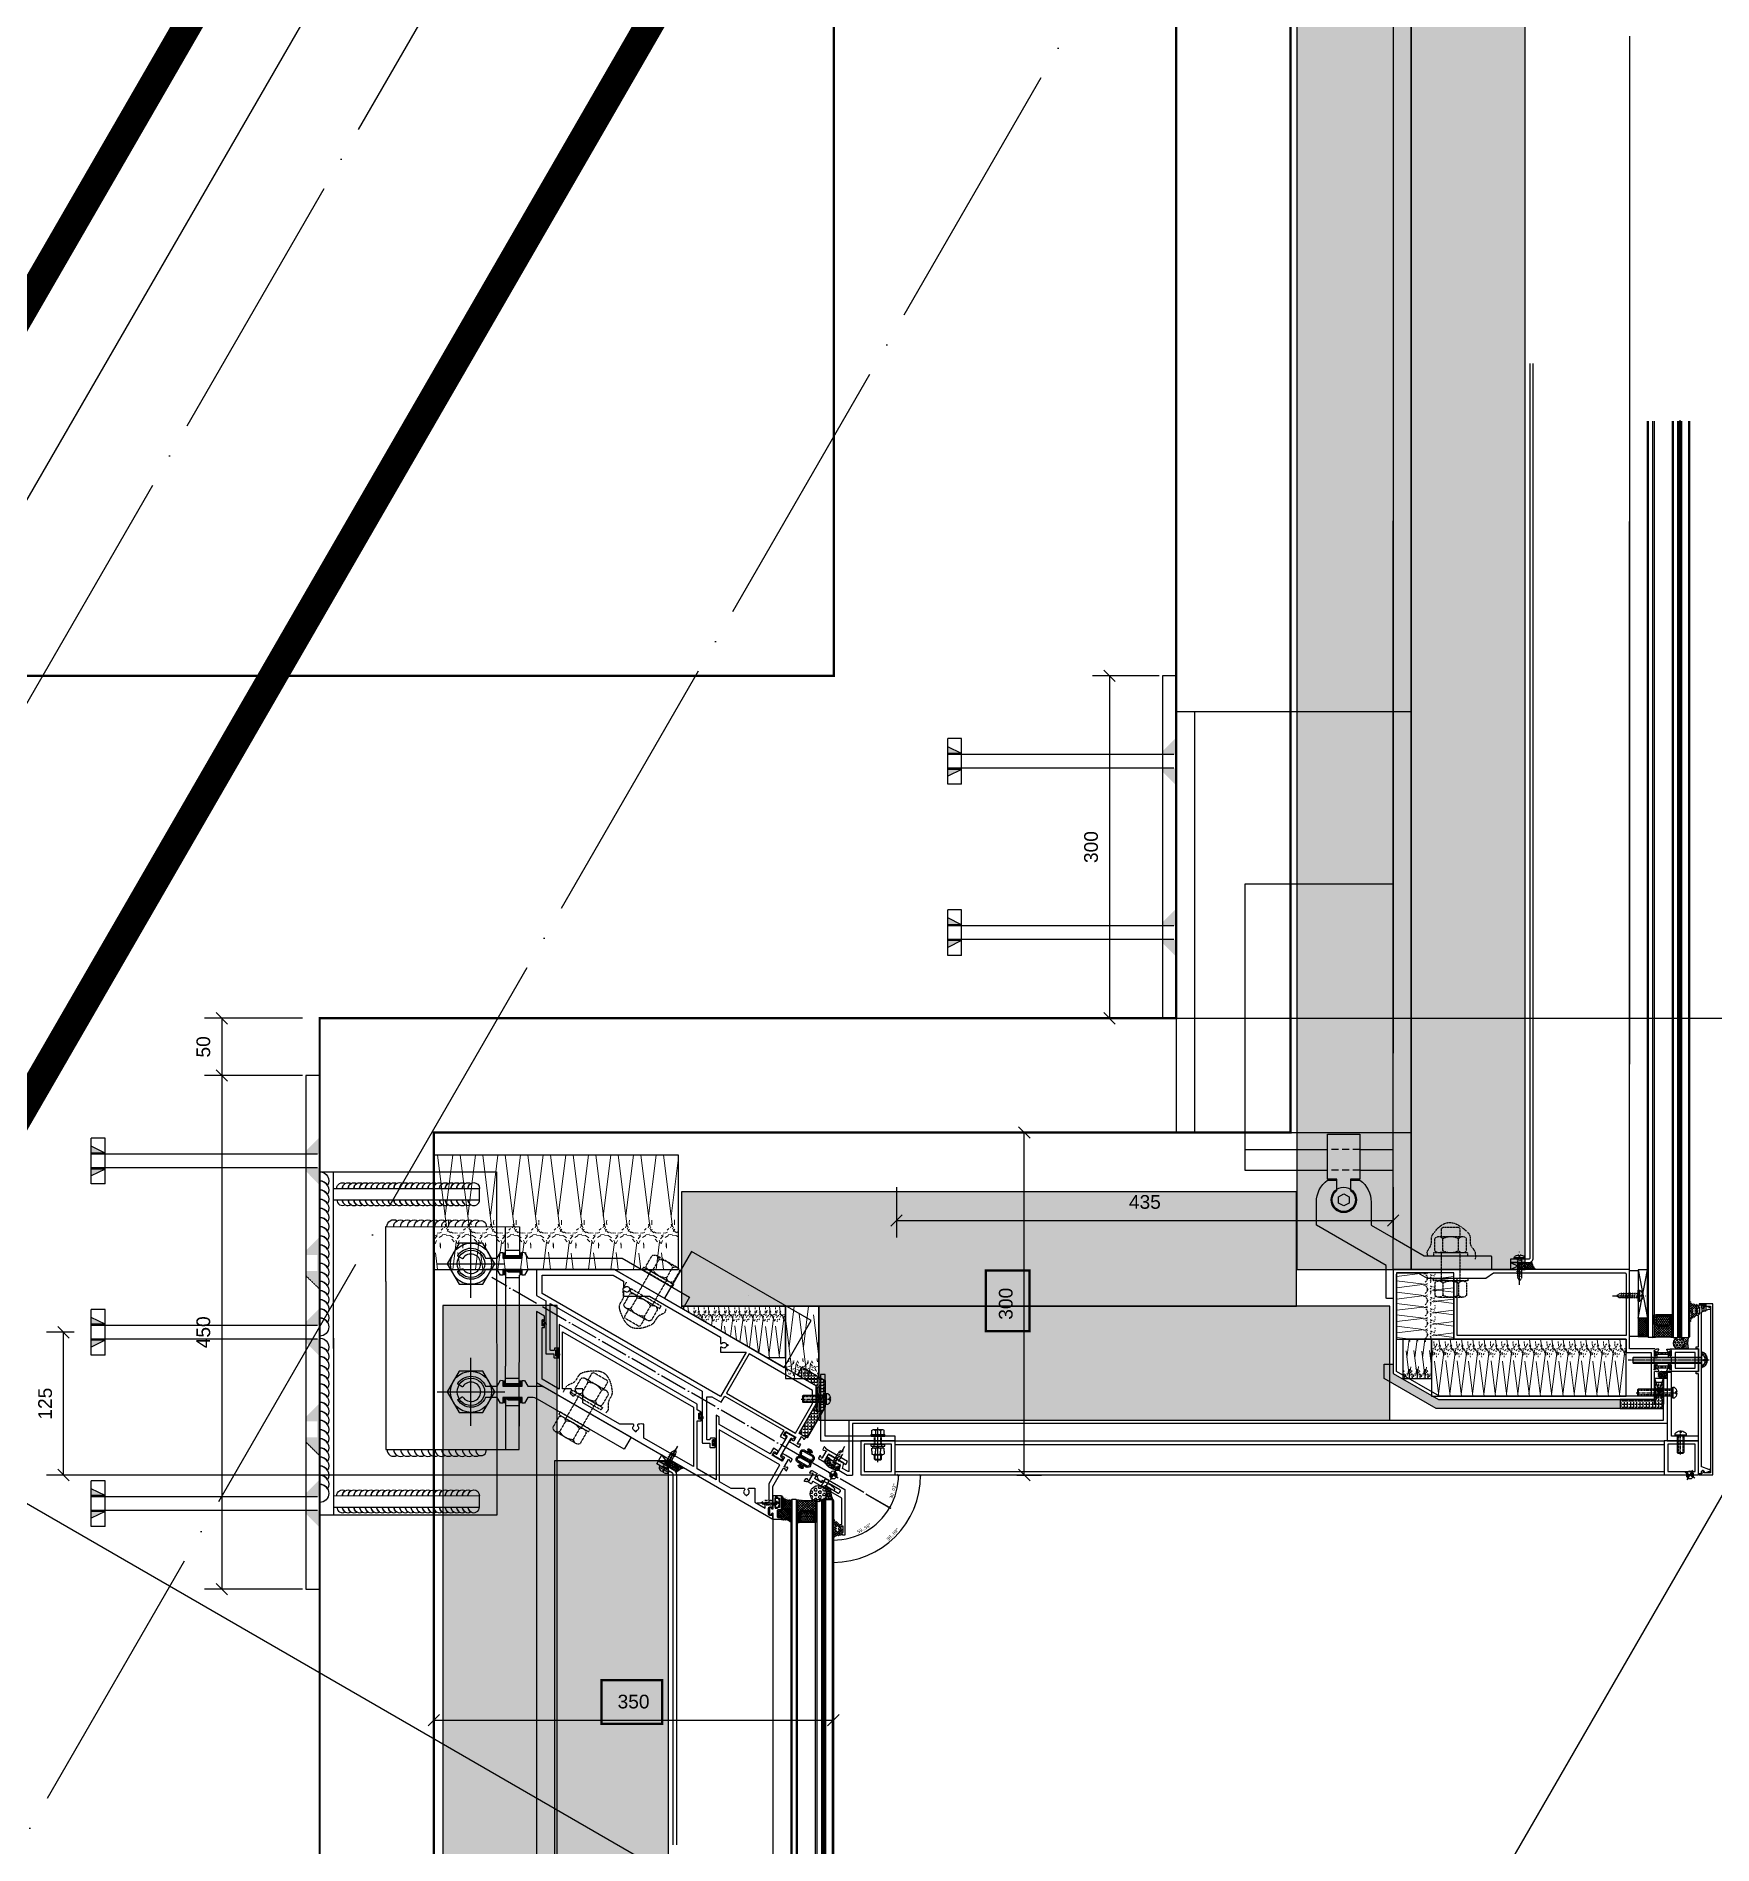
# Model space of a CAD drawing. Header units: millimetres. Extents: x 19684 to 58158, y -7929 to 13062.
# Drawn here: x 54379 to 55848, y -7134 to -5550 of the extents above; entities that cross this region are included whole.
import ezdxf
from ezdxf.xclip import XClip

# ---------------------------------------------------------------- set-up
doc = ezdxf.new("R2010")
doc.units = ezdxf.units.MM
doc.header["$XCLIPFRAME"] = 2
for name, pattern in [('ACAD_ISO04W100', [30, 24, -3, 0, -3]), ('CENTER', [2, 1.25, -0.25, 0.25, -0.25]), ('CENTER-PISA', [11, 6, -2, 1, -2]), ('CENTER2', [28.575, 19.05, -3.175, 3.175, -3.175]), ('CONTINOUS', [0]), ('DASHED', [0.75, 0.5, -0.25]), ('HIDDEN', [0.375, 0.25, -0.125]), ('HIDDEN-PISA', [4.5, 2.5, -2]), ('HIDDEN2', [0.1875, 0.125, -0.0625]), ('LG', [4.1, 4, 0.1])]:
    doc.linetypes.add(name, pattern=pattern)
for name, color, linetype in [('01', 1, 'Continuous'), ('3', 3, 'Continuous'), ('Alum', 4, 'Continuous'), ('AXIS', 1, 'ACAD_ISO04W100'), ('CASTFIX', 1, 'Continuous'), ('CW', 4, 'Continuous'), ('DIES', 4, 'Continuous'), ('DIM', 8, 'Continuous'), ('EMBED VW', 8, 'Continuous'), ('F-Alum', 4, 'Continuous'), ('F-axis', 1, 'ACAD_ISO04W100'), ('F-Bolt', 32, 'Continuous'), ('F-center', 6, 'ACAD_ISO04W100'), ('F-dashed line', 8, 'DASHED'), ('F-dim', 1, 'Continuous'), ('F-gasket', 8, 'Continuous'), ('F-Gaskets', 8, 'Continuous'), ('F-Glass', 5, 'Continuous'), ('F-Glazing', 8, 'Continuous'), ('F-Hidden', 9, 'HIDDEN'), ('F-Misc', 1, 'Continuous'), ('F-seslants', 8, 'Continuous'), ('F-steel', 3, 'Continuous'), ('F_CONC', 7, 'Continuous'), ('F_MISC', 8, 'Continuous'), ('GLAZING', 8, 'Continuous'), ('HAT', 155, 'Continuous'), ('Hatch', 8, 'Continuous'), ('HIDDEN', 1, 'HIDDEN'), ('INSUL', 173, 'Continuous'), ('PJ', 4, 'Continuous'), ('STEEL', 34, 'Continuous'), ('TC', 4, 'Continuous'), ('XINGCAI', 4, 'LG'), ('中心线', 1, 'CENTER2'), ('其他', 4, 'Continuous'), ('虚线', 8, 'HIDDEN'), ('螺栓钉类', 241, 'Continuous')]:
    doc.layers.add(name, color=color, linetype=linetype)
doc.layers.add('A-ANNO-SYMB', color=7, linetype='Continuous', lineweight=25)
doc.layers.add('Xref- ELE$0$Hatch', color=9, linetype='Continuous', lineweight=13)
doc.styles.add('Arial', font='arial.ttf')
doc.styles.add('F-simhei', font='')
doc.styles.add('ROMANS', font='simplex.shx', dxfattribs={"width": 0.8, "bigfont": 'hztxt.shx'})
doc.styles.get('F-simhei').set_extended_font_data('SimHei')
doc.dimstyles.new('1c', dxfattribs={"dimtxt": 3, "dimasz": 2, "dimexe": 1, "dimexo": 2, "dimgap": 1.5, "dimtad": 1, "dimdec": 0, "dimzin": 12, "dimdsep": 46, "dimtxsty": 'F-simhei', "dimblk": 'ARCHTICK', "dimcen": 1, "dimclrd": 1, "dimclre": 1, "dimclrt": 7, "dimadec": 0, "dimazin": 0, "dimtfac": 1, "dimtdec": 0, "dimtix": 1, "dimtofl": 0, "dimtmove": 0, "dimatfit": 3, "dimfxl": 1, "dimtolj": 1, "dimtzin": 0, "dimarcsym": 1})
doc.dimstyles.new('Arup4', dxfattribs={"dimscale": 5, "dimtxt": 1.2, "dimasz": 1, "dimexe": 1.5, "dimexo": 1.5, "dimgap": 1, "dimtad": 1, "dimdec": 0, "dimdsep": 46, "dimtxsty": 'Arial', "dimblk": 'OBLIQUE', "dimcen": 0, "dimclrd": 1, "dimclre": 1, "dimclrt": 7, "dimadec": 0, "dimazin": 0, "dimtfac": 1, "dimtdec": 0, "dimtix": 1, "dimtofl": 0, "dimtmove": 2, "dimatfit": 3, "dimfxl": 5, "dimtolj": 1, "dimtzin": 0, "dimlwd": -1, "dimlwe": -1, "dimarcsym": 0})
pattern_1 = [(104.984, (17386.4066, 74625.2515), (-1.77307417, 1.789934143), [3.125, -0.625, 0, -0.625])]
pattern_2 = [(90, (-13664.567, 41272.1987), (-2.75, -1e-09), [2, -0.75]), (180, (-13664.567, 41272.1987), (1e-09, -2.75), [2, -0.75])]
pattern_3 = [(0, (0, 4), (1.42875, 0.82489), [0.9525, -1.905]), (120, (0, 4), (-1.42875, 0.82489), [0.9525, -1.905]), (60, (0, 4), (2e-07, 1.649778), [-1.905, 0.9525])]
pattern_4 = [(45, (0, 4), (-1.12253, 1.12253), []), (135, (0, 4), (-1.12253, -1.12253), [])]
pattern_5 = [(45, (0, 4), (-1.12253, 1.12253), [])]
pattern_6 = [(45, (0, 4), (-1.12253, 1.12253), [])]
pattern_7 = [(171.7889, (53.3, 199.0476), (-673.201724, 100.000002), [3.3342, -696.8454]), (146.90866, (56.223, 197.1429), (-158.400404, 100.000001), [3.4887, -729.1451]), (132.3273, (58.3914, 194.762), (-178.200457, 199.999999), [3.2205, -673.0858]), (114.797, (59.7115, 191.905), (-39.6001, 100), [3.1473, -327.3221]), (91.6202, (59.8057, 188.5714), (-19.80005, 600), [3.3347, -696.9453]), (82.824825, (50.09429, 111.42857), (138.600349442, 1099.999997034), [77.75174, -16250.113]), (97.175175, (69.70576, 111.42857), (-138.600352483, 1099.99999665), [77.75174, -16250.113]), (88.3798, (59.9943, 188.5714), (19.800043, 600), [3.3347, -696.9453]), (65.203, (60.0886, 191.905), (39.6001, 100), [3.1473, -327.3221]), (47.6727, (61.4086, 194.762), (178.200457, 200), [3.2205, -673.0858]), (33.09134, (63.5772, 197.1429), (158.400403, 100.000004), [3.4887, -729.1451]), (8.2111, (66.5, 199.0476), (673.201725, 100), [3.3342, -696.8454]), (87.1662, (50, 109.524), (19.80004, 300), [1.907, -398.5826]), (103.9014, (50.4714, 107.619), (-79.200203, 300), [1.9622, -410.107]), (111.6036, (51.226, 105.714), (-19.80005, 100), [2.0487, -105.5067]), (122.7613, (52.4514, 103.8095), (-59.400154, 100), [2.265, -473.3977]), (138.2906, (54.0543, 102.381), (-118.800303, 100.000002), [2.147, -448.741]), (152.0035, (55.8457, 101.4286), (-178.200458, 100), [2.0289, -424.0312]), (166.4772, (57.8257, 100.9524), (-396.001014, 100.000003), [2.0365, -425.6205]), (167.0708, (59.9, 100.476), (-415.801066, 100), [2.1282, -444.8039]), (12.9292, (59.9, 100.476), (415.801066, 100), [2.1282, -444.8039]), (13.5228, (61.9743, 100.9524), (396.001015, 100), [2.0365, -425.6205]), (27.9965, (63.9543, 101.4286), (198.000505, 100.000004), [2.0289, -424.0312]), (41.7094, (65.7458, 102.381), (118.8003, 100.000003), [2.147, -448.741]), (57.2387, (67.3486, 103.8095), (198.000504, 300), [2.265, -473.3977]), (68.3964, (68.574, 105.714), (19.80005, 100), [2.0487, -105.5067]), (76.0986, (69.3286, 107.619), (19.80005, 100), [1.9622, -410.107]), (92.8338, (69.8, 109.524), (-19.80005, 300), [1.907, -398.5826])]
pattern_8 = [(171.7889, (26.65, 99.5238), (-336.600862, 50.000001), [1.6671, -348.4227]), (146.9087, (28.1114, 98.5714), (-79.200202, 50.000001), [1.7444, -364.5726]), (132.3273, (29.1957, 97.381), (-89.100229, 100), [1.6103, -336.5429]), (114.797, (29.8557, 95.9524), (-19.80005, 50), [1.5737, -163.661]), (91.6202, (29.9029, 94.2857), (-9.900025, 300), [1.6673, -348.47265]), (82.824825, (25.04714, 55.714286), (69.30017472, 549.999998517), [38.87587, -8125.0565]), (97.175175, (34.85288, 55.714286), (-69.300176241, 549.999998326), [38.87587, -8125.0565]), (88.3798, (29.9972, 94.2857), (9.900022, 300), [1.6673, -348.47265]), (65.203, (30.0443, 95.9524), (19.80005, 50), [1.5737, -163.661]), (47.6727, (30.7043, 97.381), (89.100228, 100), [1.6103, -336.5429]), (33.0913, (31.7886, 98.5714), (79.200201, 50.000002), [1.7444, -364.5726]), (8.2111, (33.25, 99.5238), (336.600862, 50), [1.6671, -348.4227]), (87.1662, (25, 54.762), (9.90002, 150), [0.9535, -199.2913]), (103.9014, (25.2357, 53.8095), (-39.6001, 150), [0.9811, -205.0535]), (111.6036, (25.613, 52.857), (-9.9, 50), [1.0243, -52.7534]), (122.7613, (26.2257, 51.9048), (-29.700077, 50), [1.1325, -236.6989]), (138.2906, (27.0271, 51.1905), (-59.40015, 50), [1.0735, -224.3705]), (152.0035, (27.9229, 50.7143), (-89.10023, 50), [1.0144, -212.0156]), (166.4772, (28.9129, 50.4762), (-198.000507, 50), [1.0182, -212.8103]), (167.0708, (29.95, 50.238), (-207.900533, 50), [1.0641, -222.402]), (12.9292, (29.95, 50.238), (207.900533, 50), [1.0641, -222.402]), (13.5228, (30.9872, 50.4762), (198.000507, 50), [1.0182, -212.8103]), (27.9965, (31.9772, 50.7143), (99.000253, 50), [1.0144, -212.0156]), (41.7094, (32.8729, 51.1905), (59.40015, 50), [1.0735, -224.3705]), (57.2387, (33.6743, 51.9048), (99.000252, 150), [1.1325, -236.6989]), (68.3964, (34.287, 52.857), (9.9, 50), [1.0243, -52.7534]), (76.0986, (34.6643, 53.8095), (9.900025, 50), [0.9811, -205.0535]), (92.8338, (34.9, 54.762), (-9.900025, 150), [0.9535, -199.2913])]
pattern_9 = [(171.7889, (53.299, 199.0437), (-673.188486, 99.998036), [3.3341, -696.8317]), (146.90866, (56.2218, 197.139), (-158.3972895, 99.998035), [3.4887, -729.1308]), (132.32733, (58.3903, 194.758), (-178.196953, 199.996066), [3.2204, -673.0726]), (114.797, (59.71, 191.901), (-39.599323, 99.998033), [3.1473, -327.3157]), (91.62022, (59.8046, 188.5677), (-19.7996606, 599.988201), [3.3346, -696.9316]), (82.824825, (50.0933, 111.42638), (138.597623898, 1099.978365791), [77.75021, -16249.79345]), (97.175175, (69.7044, 111.42638), (-138.597626939, 1099.978365409), [77.75021, -16249.79345]), (88.37978, (59.993, 188.5677), (19.799654, 599.988201), [3.3346, -696.9316]), (65.203, (60.0874, 191.901), (39.599323, 99.998033), [3.1473, -327.3157]), (47.67267, (61.4074, 194.758), (178.1969525, 199.996067), [3.2204, -673.0726]), (33.09134, (63.576, 197.139), (158.397288, 99.998037), [3.4887, -729.1308]), (8.2111, (66.4987, 199.0437), (673.188486, 99.9980333), [3.3341, -696.8317]), (87.16616, (49.999, 109.5217), (19.799652, 299.9941), [1.907, -398.5748]), (103.9014, (50.4704, 107.617), (-79.198645, 299.9941), [1.9622, -410.0989]), (111.6036, (51.225, 105.712), (-19.79966, 99.99803), [2.0486, -105.5047]), (122.76135, (52.4504, 103.8075), (-59.398985, 99.998032), [2.265, -473.3884]), (138.29055, (54.0532, 102.379), (-118.797967, 99.998036), [2.147, -448.7323]), (152.0035, (55.8446, 101.4266), (-178.196953, 99.998032), [2.0288, -424.0229]), (166.4772, (57.8246, 100.9504), (-395.993227, 99.998037), [2.0364, -425.6122]), (167.07075, (59.899, 100.474), (-415.792889, 99.998033), [2.1282, -444.7951]), (12.92924, (59.899, 100.474), (415.79289, 99.998033), [2.1282, -444.7951]), (13.5228, (61.973, 100.9504), (395.993227, 99.998033), [2.0364, -425.6122]), (27.9965, (63.953, 101.4266), (197.996612, 99.998037), [2.0288, -424.0229]), (41.70945, (65.7445, 102.379), (118.797966, 99.998036), [2.147, -448.7323]), (57.23865, (67.3473, 103.8075), (197.996611, 299.994102), [2.265, -473.3884]), (68.3964, (68.573, 105.712), (19.79966, 99.99803), [2.0486, -105.5047]), (76.0986, (69.3273, 107.617), (19.799661, 99.998033), [1.9622, -410.0989]), (92.83384, (69.7987, 109.5217), (-19.79966, 299.9941), [1.907, -398.5748])]

msp = doc.modelspace()

# ---------------------------------------------------------------- blocks, each defined once
blk = doc.blocks.new('Xref- ELE$0$GAE0002', base_point=(-41818.8, 17822.9))
at = {"layer": 'Xref- ELE$0$Hatch'}
h = blk.add_hatch(dxfattribs=at)
h.set_pattern_fill('M_GASKET-PISA', color=256, pattern_type=2)
h.set_pattern_definition([(45, (-1214.7614, -14855.408), (-1.06066017, 1.06066017), []), (135, (-1214.7614, -14855.408), (-1.06066017, -1.06066017), [])])
edge = h.paths.add_edge_path(flags=16)
edge.add_line((-41815.1, 17823.4), (-41813.8, 17823.4))
edge.add_arc((-41813.8, 17822.9), 0.5, -90, 90, ccw=False)
edge.add_line((-41813.8, 17822.4), (-41815.1, 17822.4))
edge.add_arc((-41815.1, 17822.9), 0.5, 90, 270, ccw=False)
edge = h.paths.add_edge_path()
edge.add_line((-41813.3, 17818.4), (-41813.3, 17821.4))
edge.add_line((-41813.3, 17821.4), (-41815, 17821.4))
edge.add_line((-41815, 17821.4), (-41815, 17820.7))
edge.add_arc((-41815.3, 17820.7), 0.3, -115.0576, 0, ccw=False)
edge.add_arc((-41813.1, 17822.9), 3.38, 133.0707, 226.9293, ccw=False)
edge.add_arc((-41815.3, 17825.1), 0.3, 0, 115.0576, ccw=False)
edge.add_line((-41815, 17825.1), (-41815, 17824.4))
edge.add_line((-41815, 17824.4), (-41813.3, 17824.4))
edge.add_line((-41813.3, 17824.4), (-41813.3, 17827.4))
edge.add_arc((-41810.3, 17826.9), 3.05, 10.3889, 169.6111, ccw=False)
edge.add_line((-41807.3, 17827.4), (-41807.3, 17818.4))
edge.add_arc((-41810.3, 17819), 3.05, 190.3889, 349.6111, ccw=False)
edge.add_line((-41812.1, 17818.4), (-41812.1, 17827.4))
edge.add_arc((-41810.3, 17826.8), 1.9, 18.3247, 161.6753, ccw=False)
edge.add_line((-41808.5, 17827.4), (-41808.5, 17818.4))
edge.add_arc((-41810.3, 17819), 1.9, 198.3247, 341.6753, ccw=False)
at = {"color": 0, "linetype": 'ByBlock'}
for points in [[(-41813.3, 17818.4), (-41813.3, 17821.4), (-41815, 17821.4), (-41815, 17820.7, -0.548946), (-41815.4, 17820.4, -0.434079), (-41815.4, 17825.4, -0.548946), (-41815, 17825.1), (-41815, 17824.4), (-41813.3, 17824.4), (-41813.3, 17827.4, -0.833333), (-41807.3, 17827.4), (-41807.3, 17818.4, -0.833333), (-41813.3, 17818.4)], [(-41812.1, 17818.4), (-41812.1, 17827.4, -0.722222), (-41808.5, 17827.4), (-41808.5, 17818.4, -0.722222), (-41812.1, 17818.4)]]:
    blk.add_lwpolyline(points, format="xyb", dxfattribs=at)
blk.add_lwpolyline([(-41815.1, 17823.4), (-41813.8, 17823.4, -1), (-41813.8, 17822.4), (-41815.1, 17822.4, -1)], format="xyb", close=True, dxfattribs=at)
blk = doc.blocks.new('A$C08103915')
at = {"layer": 'Hatch'}
h = blk.add_hatch(dxfattribs=at)
h.set_pattern_fill('M_GASKET-PISA', color=256, style=0, pattern_type=2)
h.set_pattern_definition([(45, (45.75, 9), (-1.06066, 1.06066), []), (135, (45.75, 9), (-1.06066, -1.06066), [])])
edge = h.paths.add_edge_path()
edge.add_arc((-1, 2.7), 1.5, 270, 310.5724)
edge.add_line((0, 1.6), (1.2, 2.6))
edge.add_arc((2.2, 1.5), 1.5, 90, 130.5724, ccw=False)
edge.add_line((2.2, 3), (2.7, 3))
edge.add_arc((2.7, 6), 3, 270, 323.2383)
edge.add_line((5.1, 4.2), (7.7, 7.6))
edge.add_arc((7.8, 7.6), 0.1, 115.9383, 143.2383, ccw=False)
edge.add_line((7.7, 7.7), (9.5, 8.5))
edge.add_arc((9.4, 8.8), 0.25, 295.907, 450)
edge.add_line((9.4, 9), (6.6, 9))
edge.add_line((6.6, 9), (4.8, 8))
edge.add_arc((3.6, 10.3), 2.5, 214.0621, 297.3, ccw=False)
edge.add_arc((1.3, 8.7), 0.3, 34.0621, 90)
edge.add_line((1.3, 9), (-1.6, 9))
edge.add_arc((-1.6, 8.8), 0.25, 90, 256.4771)
edge.add_line((-1.6, 8.5), (0, 8.1))
edge.add_arc((-0.1, 8), 0.1, -90, 75.8013, ccw=False)
edge.add_line((-0.1, 7.9), (-0.1, 7.9))
edge.add_arc((-0.1, 10.4), 2.5, 215.2344, 270, ccw=False)
edge.add_arc((-2.2, 8.9), 0.1, 35.2344, 90)
edge.add_line((-2.2, 9), (-4.9, 9))
edge.add_arc((-4.9, 8.8), 0.25, 90, 256.4771)
edge.add_line((-4.9, 8.5), (-3.3, 8.1))
edge.add_arc((-3.3, 8), 0.1, -90, 75.8013, ccw=False)
edge.add_line((-3.3, 7.9), (-3.4, 7.9))
edge.add_arc((-3.4, 10.4), 2.5, 214.3262, 270, ccw=False)
edge.add_arc((-5.5, 8.9), 0.1, 34.3262, 110.1545)
edge.add_arc((-6.4, 11.4), 2.5, 265.3665, 290.1545, ccw=False)
edge.add_line((-6.6, 8.9), (-8.1, 9))
edge.add_arc((-8.1, 8.8), 0.25, 85.3665, 250.788)
edge.add_line((-8.2, 8.5), (-7.4, 8.2))
edge.add_arc((-8.1, 6.4), 2, 8.4736, 70.6401, ccw=False)
edge.add_line((-6.1, 6.6), (-5.2, 2))
edge.add_arc((-4.7, 2.1), 0.5, 188.4922, 360)
edge.add_line((-4.2, 2.1), (-4.2, 2.7))
edge.add_arc((-3.9, 2.7), 0.3, 90, 180, ccw=False)
edge.add_line((-3.9, 3), (-1.6, 3))
edge.add_arc((-1.6, 2.7), 0.3, 0, 90, ccw=False)
edge.add_line((-1.3, 2.7), (-1.3, 1.4))
edge.add_arc((-1.1, 1.4), 0.2, 180, 270)
edge.add_line((-1.1, 1.2), (-1, 1.2))
edge = h.paths.add_edge_path(flags=16)
edge.add_arc((-1.3, 5.2), 0.5, 188.3111, 270)
edge.add_line((-1.3, 4.7), (1.5, 4.7))
edge.add_arc((1.5, 5.2), 0.5, 270, 323.2383)
edge.add_line((1.9, 4.9), (2.3, 5.4))
edge.add_arc((1.9, 5.7), 0.5, 323.2383, 450)
edge.add_line((1.9, 6.2), (-1.5, 6.2))
edge.add_arc((-1.5, 5.7), 0.5, 90, 188.3111)
edge.add_line((-2, 5.6), (-1.8, 5.1))
blk = doc.blocks.new('*U86')
at = {"layer": 'HAT'}
h = blk.add_hatch(dxfattribs=at)
h.set_pattern_fill('ANSI33', color=256, scale=0.833333)
h.set_pattern_definition([(45, (-71600.1046, -19870.7032), (-1.87088669, 1.87088669), []), (45, (-71598.2337, -19870.7032), (-1.87088669, 1.87088669), [1.32291667, -0.66145833])])
edge = h.paths.add_edge_path()
edge.add_arc((5, 18.5), 19.1, 254.853, 285.147, ccw=False)
edge.add_line((0, 0), (0, -7.9))
edge.add_arc((5, -8.2), 5.01, 2.9798, 177.0202, ccw=False)
edge.add_line((10, -7.9), (10, 0))
h = blk.add_hatch(dxfattribs=at)
h.set_pattern_fill('HEX', color=256, scale=0.833333)
h.set_pattern_definition([(0, (-71600.1046, -19870.7032), (0, 1.374815), [0.79375, -1.5875]), (120, (-71600.1046, -19870.7032), (-1.190624716, -0.6874075), [0.79375, -1.5875]), (60, (-71599.3109, -19870.7032), (-1.190624716, 0.6874075), [0.79375, -1.5875])])
edge = h.paths.add_edge_path()
edge.add_arc((5, -8.2), 5.01, 0, 360)
at = {"layer": '01'}
blk.add_lwpolyline([(10, 0, -0.132958), (0, 0), (0, -7.9, -0.9493), (10, -7.9)], format="xyb", close=True, dxfattribs=at)
blk.add_circle((5, -8.2), 5.01, dxfattribs=at)
blk = doc.blocks.new('A$C57E61DF8')
at = {"layer": 'GLAZING'}
h = blk.add_hatch(dxfattribs=at)
h.set_pattern_fill('ANSI37', color=256, scale=10)
h.set_pattern_definition([(45, (33510.5937, 50850.5691), (-0.883883476, 0.883883476), []), (135, (33510.5937, 50850.5691), (-0.883883476, -0.883883476), [])])
h.paths.add_polyline_path([(0, -11.2), (-0.3, -11), (-0.7, -10.2), (-0.9, -10), (-1.3, -10.2), (-1.6, -11), (-2, -11.2), (-2.3, -11), (-2.6, -10.2), (-3, -10), (-3.3, -10.2), (-3.6, -11), (-4, -11.2), (-4.3, -11), (-5, -10), (-5.5, -10.7), (-6.2, -11.2), (-6.6, -11.2), (-6.9, -11), (-7, -10.8), (-6.3, -10.1), (-5.7, -8.7), (-5.6, -8.2), (-5.4, -3.5), (-5.1, -3.2), (-2.1, -3.2), (-2.1, -2), (-2.2, -1.7), (-3.2, -1.6), (-3.3, -1.4), (-3.2, -1.2), (-2, 0), (0, 0), (2, 0), (3.3, -1.2), (3.3, -1.4), (3.2, -1.6), (2.2, -1.7), (2.1, -2), (2.1, -3.2), (4.4, -3.2), (4.7, -3.5), (4.7, -10), (4.4, -11), (4, -11.2), (4.1, -11.2), (3.7, -11), (3.3, -10.2), (3, -10), (2.7, -10.2), (2.4, -11), (2, -11.2), (1.7, -11), (1.4, -10.2), (1, -10), (0.7, -10.2), (0.4, -11)])
at = {"layer": 'GLAZING', "flags": 128}
blk.add_lwpolyline([(0, -11.2), (-0.3, -11), (-0.7, -10.2), (-0.9, -10), (-1.3, -10.2), (-1.6, -11), (-2, -11.2), (-2.3, -11), (-2.6, -10.2), (-3, -10), (-3.3, -10.2), (-3.6, -11), (-4, -11.2), (-4.3, -11), (-5, -10), (-5.5, -10.7), (-6.2, -11.2), (-6.6, -11.2), (-6.9, -11), (-7, -10.8), (-6.3, -10.1), (-5.7, -8.7), (-5.6, -8.2), (-5.4, -3.5), (-5.1, -3.2), (-2.1, -3.2), (-2.1, -2), (-2.2, -1.7), (-3.2, -1.6), (-3.3, -1.4), (-3.2, -1.2), (-2, 0), (0, 0), (2, 0), (3.3, -1.2), (3.3, -1.4), (3.2, -1.6), (2.2, -1.7), (2.1, -2), (2.1, -3.2), (4.4, -3.2), (4.7, -3.5), (4.7, -10), (4.4, -11), (4, -11.2), (4.1, -11.2), (3.7, -11), (3.3, -10.2), (3, -10), (2.7, -10.2), (2.4, -11), (2, -11.2), (1.7, -11), (1.4, -10.2), (1, -10), (0.7, -10.2), (0.4, -11)], close=True, dxfattribs=at)
blk = doc.blocks.new('*U87')
at = {"layer": 'F-Misc'}
blk.add_lwpolyline([(0, -8), (0, 0), (-42.2, 0), (-42.2, -8)], close=True, dxfattribs=at)
for points in [[(0, -8), (-42.2, 0)], [(-42.2, -8), (0, 0)]]:
    blk.add_lwpolyline(points, dxfattribs=at)
blk = doc.blocks.new('ld')
blk.add_lwpolyline([(2, 0), (2, 5.6), (1.5, 6.1), (-1.5, 6.1), (-2, 5.6), (-2, 0)])
at = {"layer": 'A-ANNO-SYMB', "color": 0}
blk.add_line((-2, 0), (2, 0), dxfattribs=at)
at = {"layer": 'F-center'}
blk.add_lwpolyline([(0, -0.6), (0, 6.9)], dxfattribs=at)
at = {"layer": 'F-dashed line'}
for points in [[(1.3, 0), (1.3, 1.5), (0.7, 2), (-0.7, 2), (-1.3, 1.5), (-1.3, 0)], [(-0.6, 0), (-0.6, 2)], [(0.6, 0), (0.6, 2)]]:
    blk.add_lwpolyline(points, dxfattribs=at)
blk = doc.blocks.new('qertqtwet')
at = {"layer": 'F-Glazing'}
h = blk.add_hatch(dxfattribs=at)
h.set_pattern_fill('ANSI37', color=256, angle=270, style=0)
h.set_pattern_definition([(315, (-29614.423, -25731.6915), (1.122532, 1.122532), []), (45, (-29614.423, -25731.6915), (-1.122532, 1.122532), [])])
h.paths.add_polyline_path([(-29820.6, -22812.5), (-29818.8, -22812.5), (-29818.8, -22810.3, 0.323429), (-29824.2, -22817), (-29822.2, -22817, -0.118516), (-29821.2, -22812.9, -0.281861)])
h.paths.add_polyline_path([(-29822.2, -22817), (-29824.2, -22817, 0.356058), (-29818.8, -22824.5), (-29818.8, -22821.4), (-29820.6, -22821.4, -0.281861), (-29821.2, -22821, -0.118516)])
at = {"color": 8, "linetype": 'CENTER'}
blk.add_line((-29825.5, -22817, -46928.1), (-29754.6, -22817, -46928.1), dxfattribs=at)
blk.add_line((-29825.5, -22817, -46928.1), (-29754.6, -22817, -46928.1), dxfattribs=at)
at = {"color": 8, "linetype": 'DASHED'}
for p, q in [((-29818.8, -22814.9, -46928.1), (-29758.8, -22814.9, -46928.1)), ((-29818.8, -22814.9, -46928.1), (-29758.8, -22814.9, -46928.1)), ((-29818.8, -22819.1, -46928.1), (-29758.8, -22819.1, -46928.1)), ((-29818.8, -22819.1, -46928.1), (-29758.8, -22819.1, -46928.1))]:
    blk.add_line(p, q, dxfattribs=at)
blk.add_arc((-29816.9, -22817.4, -23464.1), 7.31, 104.9573, 255.0427)
at = {"layer": 'F-Bolt', "elevation": -46928.1}
blk.add_lwpolyline([(-29821, -22820.5, 0.209935), (-29819.3, -22821.5), (-29818.8, -22821.5), (-29818.8, -22812.5), (-29819.3, -22812.5, 0.209935), (-29821, -22813.4, 0.143384), (-29822.1, -22816.4), (-29820.8, -22816.4), (-29820.8, -22817.6), (-29822.1, -22817.6, 0.143384)], format="xyb", close=True, dxfattribs=at)
blk.add_lwpolyline([(-29821, -22820.5, 0.209935), (-29819.3, -22821.5), (-29818.8, -22821.5), (-29818.8, -22812.5), (-29819.3, -22812.5, 0.209935), (-29821, -22813.4, 0.143384), (-29822.1, -22816.4), (-29820.8, -22816.4), (-29820.8, -22817.6), (-29822.1, -22817.6, 0.143384)], format="xyb", close=True, dxfattribs=at)
blk.add_lwpolyline([(-29818.8, -22819.5), (-29759.2, -22819.5), (-29758.8, -22819.1), (-29758.8, -22814.9), (-29759.2, -22814.5), (-29818.8, -22814.5)], dxfattribs=at)
blk.add_lwpolyline([(-29818.8, -22819.5), (-29759.2, -22819.5), (-29758.8, -22819.1), (-29758.8, -22814.9), (-29759.2, -22814.5), (-29818.8, -22814.5)], dxfattribs=at)
blk = doc.blocks.new('A$C455C3A01')
at = {"layer": 'Hatch'}
h = blk.add_hatch(dxfattribs=at)
h.set_pattern_fill('M_SYNTHETIC-PISA', color=256, pattern_type=2)
h.set_pattern_definition([(90, (-9.9, 423.83), (-6, 4e-16), []), (90, (-9.15, 423.83), (-6, 4e-16), []), (90, (-8.4, 423.83), (-6, 4e-16), []), (90, (-6.15, 423.83), (-6, 4e-16), [])])
edge = h.paths.add_edge_path()
edge.add_arc((-6.9, -1.6), 0.5, 270, 300, ccw=False)
edge.add_line((-6.9, -2.1), (-6.9, -2.1))
edge.add_arc((-6.9, -1.6), 0.5, 180, 270, ccw=False)
edge.add_line((-7.4, -1.6), (-7.4, 1.6))
edge.add_arc((-6.9, 1.6), 0.5, 90, 180, ccw=False)
edge.add_line((-6.9, 2.1), (-6.9, 2.1))
edge.add_arc((-6.9, 1.6), 0.5, 60, 90, ccw=False)
edge.add_line((-6.6, 2), (-4.8, 1))
edge.add_line((-4.8, 1), (4.8, 1))
edge.add_line((4.8, 1), (6.6, 2))
edge.add_arc((6.9, 1.6), 0.5, 90, 120, ccw=False)
edge.add_line((6.9, 2.1), (6.9, 2.1))
edge.add_arc((6.9, 1.6), 0.5, 0, 90, ccw=False)
edge.add_line((7.4, 1.6), (7.4, -1.6))
edge.add_arc((6.9, -1.6), 0.5, -90, 0, ccw=False)
edge.add_line((6.9, -2.1), (6.9, -2.1))
edge.add_arc((6.9, -1.6), 0.5, 240, 270, ccw=False)
edge.add_line((6.6, -2), (4.8, -1))
edge.add_line((4.8, -1), (-4.8, -1))
edge.add_line((-4.8, -1), (-6.6, -2))
at = {"color": 0, "linetype": 'ByBlock'}
blk.add_lwpolyline([(-6.6, -2, -0.131652), (-6.9, -2.1), (-6.9, -2.1, -0.414214), (-7.4, -1.6), (-7.4, 1.6, -0.414214), (-6.9, 2.1), (-6.9, 2.1, -0.131652), (-6.6, 2), (-4.8, 1), (4.8, 1), (6.6, 2, -0.131652), (6.9, 2.1), (6.9, 2.1, -0.414214), (7.4, 1.6), (7.4, -1.6, -0.414214), (6.9, -2.1), (6.9, -2.1, -0.131652), (6.6, -2), (4.8, -1), (-4.8, -1)], format="xyb", close=True, dxfattribs=at)
blk = doc.blocks.new('*U84')
at = {"layer": 'HAT'}
h = blk.add_hatch(dxfattribs=at)
h.set_pattern_fill('ANSI33', color=256, scale=0.5)
h.set_pattern_definition([(45, (-42960.0628, -11922.4219), (-1.122532015, 1.122532015), []), (45, (-42958.9402, -11922.4219), (-1.122532015, 1.122532015), [0.79375, -0.396875])])
edge = h.paths.add_edge_path()
edge.add_arc((3, 11.1), 11.5, 254.853, 285.147, ccw=False)
edge.add_line((0, 0), (0, -4.7))
edge.add_arc((3, -4.9), 3, 2.9798, 177.0202, ccw=False)
edge.add_line((6, -4.7), (6, 0))
h = blk.add_hatch(dxfattribs=at)
h.set_pattern_fill('HEX', color=256, scale=0.5)
h.set_pattern_definition([(0, (-42960.0628, -11922.4219), (0, 0.824889), [0.47625, -0.9525]), (120, (-42960.0628, -11922.4219), (-0.71437483, -0.4124445), [0.47625, -0.9525]), (60, (-42959.5865, -11922.4219), (-0.71437483, 0.4124445), [0.47625, -0.9525])])
edge = h.paths.add_edge_path()
edge.add_arc((3, -4.9), 3, 0, 360)
at = {"layer": '01'}
blk.add_lwpolyline([(6, 0, -0.132958), (0, 0), (0, -4.7, -0.9493), (6, -4.7)], format="xyb", close=True, dxfattribs=at)
blk.add_circle((3, -4.9), 3, dxfattribs=at)
blk = doc.blocks.new('*U85')
at = {"layer": '中心线', "color": 1, "linetype": 'CENTER', "ltscale": 2.357948}
blk.add_line((0, 30.9), (0, -5), dxfattribs=at)
at = {"layer": '虚线', "linetype": 'HIDDEN', "ltscale": 0.5}
for p, q in [((-1.9, 0), (-1.9, 30)), ((1.9, 0), (1.9, 30))]:
    blk.add_line(p, q, dxfattribs=at)
at = {"layer": '螺栓钉类', "color": 241, "linetype": 'Continuous'}
for p, q in [((-2.4, 30), (-3, 29.4)), ((3, 29.4), (-3, 29.4)), ((-3, 0), (-3, 29.4)), ((2.4, 30), (-2.4, 30)), ((2.4, 30), (3, 29.4)), ((3, 0), (3, 29.4)), ((-0.9, -1), (0.5, 0)), ((0.2, -1), (1.7, 0))]:
    blk.add_line(p, q, dxfattribs=at)
blk.add_lwpolyline([(4.4, 0), (4.4, -1), (-4.4, -1), (-4.4, 0)], close=True, dxfattribs=at)
blk.add_lwpolyline([(-4.8, -1), (4.8, -1), (4.8, -2.3, -0.207256), (0.7, -4.7), (0.7, -3.4), (-0.7, -3.4), (-0.7, -4.7, -0.207256), (-4.8, -2.3)], format="xyb", close=True, dxfattribs=at)
blk = doc.blocks.new('*U82')
at = {"layer": 'F-Misc'}
blk.add_lwpolyline([(0, -8), (0, 0), (-22.7, 0), (-22.7, -8)], close=True, dxfattribs=at)
for points in [[(0, -8), (-22.7, 0)], [(-22.7, -8), (0, 0)]]:
    blk.add_lwpolyline(points, dxfattribs=at)
blk = doc.blocks.new('*U83')
at = {"layer": '中心线', "color": 1, "linetype": 'CENTER', "ltscale": 2.357948}
blk.add_line((0, 15.9), (0, -5), dxfattribs=at)
at = {"layer": '虚线', "linetype": 'HIDDEN', "ltscale": 0.5}
for p, q in [((-1.9, 0), (-1.9, 15)), ((1.9, 0), (1.9, 15))]:
    blk.add_line(p, q, dxfattribs=at)
at = {"layer": '螺栓钉类', "color": 241, "linetype": 'Continuous'}
for p, q in [((-2.4, 15), (-3, 14.4)), ((3, 14.4), (-3, 14.4)), ((-3, 0), (-3, 14.4)), ((2.4, 15), (-2.4, 15)), ((-0.9, -1), (0.5, 0)), ((0.2, -1), (1.7, 0)), ((2.4, 15), (3, 14.4)), ((3, 0), (3, 14.4))]:
    blk.add_line(p, q, dxfattribs=at)
blk.add_lwpolyline([(4.4, 0), (4.4, -1), (-4.4, -1), (-4.4, 0)], close=True, dxfattribs=at)
blk.add_lwpolyline([(-4.8, -1), (4.8, -1), (4.8, -2.3, -0.207256), (0.7, -4.7), (0.7, -3.4), (-0.7, -3.4), (-0.7, -4.7, -0.207256), (-4.8, -2.3)], format="xyb", close=True, dxfattribs=at)
blk = doc.blocks.new('#10x13_Pan-flat-3')
at = {"color": 8, "linetype": 'HIDDEN-PISA'}
for p, q in [((-2.4, 9), (2, 10.2)), ((-2.4, 7.4), (2.4, 8.7)), ((-2.4, 5.8), (2.4, 7.1)), ((-2.4, 4.2), (2.4, 5.5)), ((-2.4, 2.6), (2.4, 3.9)), ((-2.4, 1), (2.4, 2.3)), ((-1.7, 10.8), (1.3, 11.6))]:
    blk.add_line(p, q, dxfattribs=at)
at = {"color": 32, "flags": 128}
blk.add_lwpolyline([(-4.8, 0), (-4.8, -1.4, 0.02045), (-4.7, -1.5, 0.043988), (-4.7, -1.6, 0.052186), (-4.6, -1.8, 0.082497), (-4.4, -2.1, 0.02583), (-4.4, -2.2, 0.072684), (-2.6, -3.2, 0.098696), (0.1, -3.7, 0.082496), (2.3, -3.3, 0.052187), (3.7, -2.7, 0.030667), (4.4, -2.2, 0.013304), (4.4, -2.1, 0.036571), (4.5, -2, 0.034751), (4.6, -1.9, 0.021821), (4.6, -1.8, 0.022804), (4.7, -1.8, 0.022806), (4.7, -1.7, 0.021818), (4.7, -1.6, 0.034754), (4.7, -1.5, 0.01611), (4.7, -1.4), (4.7, 0)], format="xyb", close=True, dxfattribs=at)
at = {"color": 8, "linetype": 'HIDDEN-PISA'}
for points in [[(-1.8, 0), (-1.8, 9.2), (0, 13), (1.8, 9.2), (1.8, 0)], [(-0.7, -3.7), (-0.7, -1.9), (0.8, -1.9), (0.8, -3.7)]]:
    blk.add_lwpolyline(points, dxfattribs=at)
at = {"layer": 'AXIS', "color": 8, "linetype": 'CENTER-PISA'}
blk.add_line((0, 16), (0, -6.7), dxfattribs=at)
at = {"layer": 'Defpoints', "color": 8, "style": 'ROMANS', "oblique": 360, "width": 0.8}
blk.add_text('#10x13', height=0.75, rotation=180, dxfattribs=at).set_placement((1.5, -0.7))
blk = doc.blocks.new('_ArchTick')
at = {"color": 0, "linetype": 'ByBlock', "const_width": 0.15}
blk.add_lwpolyline([(-0.5, -0.5), (0.5, 0.5)], dxfattribs=at)
blk = doc.blocks.new('*D183')
at = {"layer": 'Defpoints', "color": 0, "transparency": 16777216}
for p in [(54777.9, -6637.1), (55101.3, -6810.1), (55131.3, -6810.1), (55103.9, -6825.5), (55130.9, -6829.6)]:
    blk.add_point(p, dxfattribs=at)
at = {"layer": 'Hatch', "color": 1, "lineweight": -2, "transparency": 16777216}
for p, q in [((55133.3, -6810.1), (55135.3, -6810.1)), ((55105.7, -6826.5), (55127.5, -6839.1))]:
    blk.add_line(p, q, dxfattribs=at)
blk.add_arc((55077.2, -6810.1), 57.1, 329.984, 0, dxfattribs=at)
at = {"layer": 'Hatch', "color": 1, "lineweight": -2, "transparency": 16777216, "xscale": 2, "yscale": 2, "zscale": 2}
for p, rotation in [((55134.3, -6810.1), 90.00000002013924), ((55126.7, -6838.6), 239.9840000247439)]:
    blk.add_blockref('_ArchTick', p, dxfattribs=dict(at, rotation=rotation))
at = {"layer": 'Hatch', "color": 7, "transparency": 16777216, "insert": (55129.5, -6824.1), "char_height": 3, "attachment_point": 5, "rotation": 74.992, "style": 'F-simhei'}
blk.add_mtext('\\A1;30.02°', dxfattribs=at)
blk = doc.blocks.new('*U42')
at = {"layer": '中心线', "color": 1, "linetype": 'CENTER', "ltscale": 2.357948}
blk.add_line((0, 20.9), (0, -5), dxfattribs=at)
at = {"layer": '虚线', "linetype": 'HIDDEN', "ltscale": 0.5}
for p, q in [((-1.9, 0), (-1.9, 20)), ((1.9, 0), (1.9, 20))]:
    blk.add_line(p, q, dxfattribs=at)
at = {"layer": '螺栓钉类', "color": 241, "linetype": 'Continuous'}
for p, q in [((-2.4, 20), (-3, 19.4)), ((3, 19.4), (-3, 19.4)), ((-3, 0), (-3, 19.4)), ((2.4, 20), (-2.4, 20)), ((2.4, 20), (3, 19.4)), ((3, 0), (3, 19.4)), ((-0.9, -1), (0.5, 0)), ((0.2, -1), (1.7, 0))]:
    blk.add_line(p, q, dxfattribs=at)
blk.add_lwpolyline([(4.4, 0), (4.4, -1), (-4.4, -1), (-4.4, 0)], close=True, dxfattribs=at)
blk.add_lwpolyline([(-4.8, -1), (4.8, -1), (4.8, -2.3, -0.207256), (0.7, -4.7), (0.7, -3.4), (-0.7, -3.4), (-0.7, -4.7, -0.207256), (-4.8, -2.3)], format="xyb", close=True, dxfattribs=at)
blk = doc.blocks.new('*U43')
at = {"layer": 'F-Misc'}
blk.add_lwpolyline([(0, -4), (0, 0), (-21.5, 0), (-21.5, -4)], close=True, dxfattribs=at)
for points in [[(0, -4), (-21.5, 0)], [(-21.5, -4), (0, 0)]]:
    blk.add_lwpolyline(points, dxfattribs=at)
blk = doc.blocks.new('ding1')
at = {"layer": 'CASTFIX', "color": 8, "linetype": 'HIDDEN2'}
for p, q in [((1212.9, -4181.9), (1214.7, -4178.9)), ((1212.9, -4197.9), (1212.9, -4181.9)), ((1214.7, -4178.9), (1216.5, -4181.3)), ((1216.5, -4197.9), (1216.5, -4181.3)), ((1217.1, -4182.6), (1212.3, -4183.3)), ((1217.1, -4184.6), (1212.3, -4185.3)), ((1217.1, -4186.6), (1212.3, -4187.3)), ((1217.1, -4188.6), (1212.3, -4189.3)), ((1217.1, -4190.6), (1212.3, -4191.3)), ((1217.1, -4192.6), (1212.3, -4193.3)), ((1217.1, -4194.6), (1212.3, -4195.3)), ((1217.1, -4196.6), (1212.3, -4197.3))]:
    blk.add_line(p, q, dxfattribs=at)
at = {"layer": 'CASTFIX', "color": 9, "linetype": 'CENTER2'}
blk.add_line((1214.7, -4175.4), (1214.7, -4204.3), dxfattribs=at)
at = {"layer": 'CASTFIX'}
for p, q in [((1209.9, -4197.9), (1209.9, -4199.2)), ((1219.4, -4197.9), (1209.9, -4197.9)), ((1219.4, -4199.2), (1209.9, -4199.2)), ((1214, -4201.5), (1213.2, -4201.5)), ((1214.2, -4200.7), (1214, -4201.5)), ((1215.2, -4200.7), (1214.2, -4200.7)), ((1215.2, -4200.7), (1215.4, -4201.5)), ((1216.2, -4201.5), (1215.4, -4201.5)), ((1219.4, -4197.9), (1219.4, -4199.2))]:
    blk.add_line(p, q, dxfattribs=at)
for centre, start, end in [((1213.3, -4197.8), 201.9199, 267.5066), ((1216, -4197.8), 272.4934, 338.0801)]:
    blk.add_arc(centre, 3.68, start, end, dxfattribs=at)
blk = doc.blocks.new('*U63')
at = {"linetype": 'Continuous'}
blk.add_hatch(color=4, dxfattribs=at).paths.add_polyline_path([(0.2, 17.5), (801.7, 17.5), (801.7, 16), (0.2, 16)])
at = {"layer": 'TC'}
h = blk.add_hatch(dxfattribs=at)
h.set_pattern_fill('ANSI37', color=256, scale=0.5, style=0)
h.set_pattern_definition(pattern_4)
edge = h.paths.add_edge_path()
edge.add_line((9.2, 4), (9.2, -3))
edge.add_line((9.2, -3), (10.7, -4.5))
edge.add_line((10.7, -4.5), (10.7, -6))
edge.add_line((10.7, -6), (0.2, -6))
edge.add_line((0.2, -6), (-0.8, -7))
edge.add_arc((-52.5, 2), 52.5, 350.1322, 369.8678)
edge.add_line((-0.8, 11), (0.2, 10))
edge.add_line((0.2, 10), (10.7, 10))
edge.add_line((10.7, 10), (10.7, 8.5))
edge.add_line((10.7, 8.5), (9.2, 7))
edge.add_line((9.2, 7), (9.2, 4))
h = blk.add_hatch(dxfattribs=at)
h.set_pattern_fill('HONEY', color=256, scale=0.3, style=0)
h.set_pattern_definition(pattern_3)
h.paths.add_polyline_path([(10, 6.7), (11.1, 7.7), (18.4, 7.7), (18.4, -3.7), (11.1, -3.7), (10, -2.7)])
h = blk.add_hatch(dxfattribs=at)
h.set_pattern_fill('ANSI31', color=256, scale=0.5, style=0)
h.set_pattern_definition(pattern_5)
h.paths.add_polyline_path([(19.2, 8.5), (10.7, 8.5), (10.7, 10), (19.2, 10)])
h = blk.add_hatch(dxfattribs=at)
h.set_pattern_fill('ANSI31', color=256, scale=0.5, style=0)
h.set_pattern_definition(pattern_6)
h.paths.add_polyline_path([(19.2, 8.5), (10.7, 8.5), (10.7, 10), (19.2, 10)])
h = blk.add_hatch(dxfattribs=at)
h.set_pattern_fill('ANSI31', color=256, scale=0.5, style=0)
h.paths.add_polyline_path([(19.2, -4.5), (10.7, -4.5), (10.7, -6), (19.2, -6)])
at = {"color": 4, "linetype": 'Continuous'}
blk.add_lwpolyline([(0.2, 17.5), (801.7, 17.5), (801.7, 16), (0.2, 16)], close=True, dxfattribs=at)
at = {"layer": 'F-Glass'}
for points in [[(801.7, 17.5), (0.2, 17.5), (-0.8, 18.5), (-0.8, 24.5), (0.2, 25.5), (801.7, 25.5)], [(801.7, 10), (0.2, 10), (-0.8, 11), (-0.8, 15), (0.2, 16), (801.7, 16)], [(801.7, -6), (0.2, -6), (-0.8, -7), (-0.8, -10.8), (0.2, -11.8), (801.7, -11.8)]]:
    blk.add_lwpolyline(points, dxfattribs=at)
at = {"layer": 'PJ'}
blk.add_lwpolyline([(9.2, 4), (9.2, -3), (10.7, -4.5), (10.7, -6), (0.2, -6), (-0.8, -7, 0.086326), (-0.8, 11), (0.2, 10), (10.7, 10), (10.7, 8.5), (9.2, 7)], format="xyb", close=True, dxfattribs=at)
at = {"layer": 'PJ', "ltscale": 3}
for points in [[(9.2, 7), (10.7, 8.5), (19.2, 8.5), (19.2, -4.5), (10.7, -4.5), (9.2, -3)], [(10, 6.7), (11.1, 7.7), (18.4, 7.7), (18.4, -3.7), (11.1, -3.7), (10, -2.7)]]:
    blk.add_lwpolyline(points, close=True, dxfattribs=at)
at = {"layer": 'PJ'}
for points in [[(19.2, 8.5), (10.7, 8.5), (10.7, 10), (19.2, 10)], [(19.2, 8.5), (10.7, 8.5), (10.7, 10), (19.2, 10)], [(19.2, -4.5), (10.7, -4.5), (10.7, -6), (19.2, -6)]]:
    blk.add_lwpolyline(points, close=True, dxfattribs=at)
at = {"layer": 'TC', "color": 9, "linetype": 'Continuous'}
for p, q in [((-0.8, 24.5), (801.7, 24.5)), ((-0.8, 18.5), (801.7, 18.5)), ((-0.8, 15), (801.7, 15)), ((-0.8, 11), (801.7, 11)), ((-0.8, -7), (801.7, -7)), ((-0.8, -10.8), (801.7, -10.8))]:
    blk.add_line(p, q, dxfattribs=at)
blk = doc.blocks.new('*U67')
at = {"layer": 'INSUL', "lineweight": 0}
h = blk.add_hatch(dxfattribs=at)
h.set_pattern_fill('岩棉', color=256, scale=100, style=0, pattern_type=2)
h.set_pattern_definition(pattern_7)
h.paths.add_polyline_path([(0, 0), (538.8, 0), (538.8, 100), (0, 100)])
at = {"layer": 'INSUL'}
blk.add_lwpolyline([(0, 0), (538.8, 0), (538.8, 100), (0, 100)], close=True, dxfattribs=at)
blk = doc.blocks.new('*U68')
at = {"layer": 'INSUL', "lineweight": 0}
h = blk.add_hatch(dxfattribs=at)
h.set_pattern_fill('岩棉', color=256, scale=100, style=0, pattern_type=2)
h.set_pattern_definition([(171.7889, (53.3, 199.0476), (-673.201724, 100.000002), [3.3342, -696.8454]), (146.90866, (56.223, 197.1429), (-158.400404, 100.000001), [3.4887, -729.1451]), (132.3273, (58.3914, 194.762), (-178.200457, 200), [3.2205, -673.0858]), (114.797, (59.7115, 191.905), (-39.6001, 100), [3.1473, -327.322]), (91.6202, (59.8057, 188.5714), (-19.80005, 600), [3.3347, -696.9453]), (82.824825, (50.09429, 111.42857), (138.600349442, 1099.999997034), [77.75174, -16250.113]), (97.175175, (69.70576, 111.42857), (-138.600352483, 1099.99999665), [77.75174, -16250.113]), (88.3798, (59.9943, 188.5714), (19.800043, 600), [3.3347, -696.9453]), (65.203, (60.0886, 191.905), (39.6001, 100), [3.1473, -327.322]), (47.6727, (61.4086, 194.762), (178.200457, 200), [3.2205, -673.0858]), (33.09134, (63.5772, 197.1429), (158.400403, 100.000004), [3.4887, -729.1451]), (8.2111, (66.5, 199.0476), (673.201725, 100), [3.3342, -696.8454]), (87.1662, (50, 109.524), (19.80004, 300), [1.907, -398.5826]), (103.9014, (50.4714, 107.619), (-79.200203, 300), [1.9622, -410.107]), (111.6036, (51.226, 105.714), (-19.80005, 100), [2.0487, -105.5067]), (122.7613, (52.4514, 103.8095), (-59.400154, 100), [2.265, -473.3977]), (138.2906, (54.0543, 102.381), (-118.800303, 100), [2.147, -448.741]), (152.0035, (55.8457, 101.4286), (-178.200458, 100), [2.0289, -424.0312]), (166.4772, (57.8257, 100.9524), (-396.001014, 100.000003), [2.0365, -425.6205]), (167.0708, (59.9, 100.476), (-415.801066, 100), [2.1282, -444.8039]), (12.9292, (59.9, 100.476), (415.801066, 100), [2.1282, -444.8039]), (13.5228, (61.9743, 100.9524), (396.001015, 100), [2.0365, -425.6205]), (27.9965, (63.9543, 101.4286), (198.000505, 100.000004), [2.0289, -424.0312]), (41.7094, (65.7458, 102.381), (118.8003, 100.000003), [2.147, -448.741]), (57.2387, (67.3486, 103.8095), (198.000504, 300), [2.265, -473.3977]), (68.3964, (68.574, 105.714), (19.80005, 100), [2.0487, -105.5067]), (76.0986, (69.3286, 107.619), (19.80005, 100), [1.9622, -410.107]), (92.8338, (69.8, 109.524), (-19.80005, 300), [1.907, -398.5827])])
h.paths.add_polyline_path([(0, 0), (500, 0), (500, 100), (0, 100)])
at = {"layer": 'INSUL'}
blk.add_lwpolyline([(0, 0), (500, 0), (500, 100), (0, 100)], close=True, dxfattribs=at)
blk = doc.blocks.new('*U69')
at = {"layer": 'INSUL', "lineweight": 0}
h = blk.add_hatch(dxfattribs=at)
h.set_pattern_fill('岩棉', color=256, scale=63.356563, style=0, pattern_type=2)
h.set_pattern_definition([(171.7889, (33.769, 126.1097), (-426.517475, 63.356565), [2.1124, -441.4973]), (146.9087, (35.6209, 124.903), (-100.357052, 63.356564), [2.2103, -461.9613]), (132.3273, (36.9948, 123.3944), (-112.901685, 126.713126), [2.0404, -426.444]), (114.797, (37.831, 121.5843), (-25.08926, 63.35656), [1.994, -207.38]), (91.6202, (37.8909, 119.4724), (-12.54463, 380.139378), [2.1127, -441.5606]), (82.82482, (31.73802, 70.59731), (87.81241776, 696.9221915), [49.26083, -10295.513086]), (97.17518, (44.16318, 70.59731), (-87.81241969, 696.92219126), [49.26083, -10295.513086]), (88.3798, (38.0103, 119.4724), (12.544627, 380.139378), [2.1127, -441.5606]), (65.203, (38.07, 121.5843), (25.08926, 63.35656), [1.994, -207.38]), (47.6727, (38.9064, 123.3944), (112.901685, 126.713126), [2.0404, -426.444]), (33.0913, (40.2803, 124.903), (100.35705, 63.356565), [2.2103, -461.9613]), (8.2111, (42.1321, 126.1097), (426.517475, 63.356563), [2.1124, -441.4973]), (87.166, (31.6783, 69.3905), (12.54463, 190.06969), [1.2083, -252.5283]), (103.9014, (31.977, 68.1837), (-50.17853, 190.06969), [1.2432, -259.8297]), (111.604, (32.455, 66.977), (-12.5446, 63.3566), [1.298, -66.8454]), (122.7613, (33.2314, 65.7701), (-37.6339, 63.35656), [1.435, -299.9285]), (138.2906, (34.247, 64.865), (-75.26779, 63.35656), [1.3603, -284.307]), (152.0035, (35.382, 64.2617), (-112.90169, 63.35656), [1.2854, -268.6516]), (166.477, (36.6364, 63.96), (-250.89263, 63.35657), [1.2902, -269.6586]), (167.0708, (37.9506, 63.6583), (-263.43726, 63.35656), [1.3484, -281.8125]), (12.9292, (37.9506, 63.6583), (263.43726, 63.35656), [1.3484, -281.8125]), (13.523, (39.2648, 63.96), (250.89263, 63.35656), [1.2902, -269.6586]), (27.9965, (40.5193, 64.2617), (125.44631, 63.35657), [1.2854, -268.6516]), (41.7094, (41.6543, 64.865), (75.26779, 63.35656), [1.3603, -284.307]), (57.2387, (42.6698, 65.7701), (125.44631, 190.06969), [1.435, -299.9285]), (68.396, (43.446, 66.977), (12.5446, 63.3566), [1.298, -66.8454]), (76.0986, (43.9242, 68.1837), (12.54463, 63.35656), [1.2432, -259.8297]), (92.834, (44.223, 69.3905), (-12.54463, 190.06969), [1.2083, -252.5283])])
h.paths.add_polyline_path([(0, 0), (29.3, 0), (29.3, 63.4), (0, 63.4)])
at = {"layer": 'INSUL'}
blk.add_lwpolyline([(0, 0), (29.3, 0), (29.3, 63.4), (0, 63.4)], close=True, dxfattribs=at)
blk = doc.blocks.new('*U70')
at = {"layer": 'INSUL', "lineweight": 0}
h = blk.add_hatch(dxfattribs=at)
h.set_pattern_fill('岩棉', color=256, scale=45.067684, style=0, pattern_type=2)
h.set_pattern_definition([(171.7889, (24.0211, 89.7062), (-303.396426, 45.067685), [1.5026, -314.0521]), (146.9087, (25.3383, 88.8477), (-71.387394, 45.067685), [1.5723, -328.6088]), (132.3273, (26.3157, 87.7747), (-80.310819, 90.135368), [1.4514, -303.3442]), (114.797, (26.9106, 86.487), (-17.84685, 45.067684), [1.4184, -147.5165]), (91.6202, (26.953, 84.9848), (-8.923424, 270.406104), [1.5029, -314.0971]), (82.824825, (22.576335, 50.218276), (62.463967624, 495.744523575), [35.04091, -7323.54959]), (97.175175, (31.414774, 50.218276), (-62.463968995, 495.744523403), [35.04091, -7323.54959]), (88.3798, (27.038, 84.9848), (8.923421, 270.406104), [1.5029, -314.0971]), (65.203, (27.0805, 86.487), (17.84685, 45.067684), [1.4184, -147.5165]), (47.6727, (27.6754, 87.7747), (80.310819, 90.135368), [1.4514, -303.3442]), (33.0913, (28.6528, 88.8477), (71.387393, 45.067686), [1.5723, -328.6088]), (8.2111, (29.97, 89.7062), (303.396426, 45.067684), [1.5026, -314.0521]), (87.1662, (22.5338, 49.3598), (8.92342, 135.20305), [0.8595, -179.632]), (103.9014, (22.7463, 48.5014), (-35.693697, 135.20305), [0.8843, -184.8257]), (111.604, (23.086, 47.643), (-8.9234, 45.0677), [0.9233, -47.5494]), (122.7613, (23.6386, 46.7845), (-26.770274, 45.067684), [1.0208, -213.3494]), (138.2906, (24.361, 46.1407), (-53.540545, 45.067685), [0.9676, -202.2372]), (152.0035, (25.1684, 45.7115), (-80.31082, 45.067683), [0.9144, -191.101]), (166.4772, (26.0607, 45.497), (-178.468486, 45.067686), [0.9178, -191.8173]), (167.0708, (26.9956, 45.2823), (-187.39191, 45.067684), [0.9592, -200.4628]), (12.9292, (26.9956, 45.2823), (187.39191, 45.067684), [0.9592, -200.4628]), (13.5228, (27.9304, 45.497), (178.468486, 45.067684), [0.9178, -191.8173]), (27.9965, (28.8227, 45.7115), (89.23424, 45.067686), [0.9144, -191.101]), (41.7094, (29.63, 46.1407), (53.540545, 45.067685), [0.9676, -202.2372]), (57.2387, (30.3525, 46.7845), (89.23424, 135.203053), [1.0208, -213.3494]), (68.396, (30.905, 47.643), (8.9234, 45.0677), [0.9233, -47.5494]), (76.0986, (31.2448, 48.5014), (8.923424, 45.067684), [0.8843, -184.8257]), (92.834, (31.4573, 49.3598), (-8.923424, 135.20305), [0.8595, -179.632])])
h.paths.add_polyline_path([(0, 0), (91.2, 0), (91.2, 45.1), (0, 45.1)])
at = {"layer": 'INSUL'}
blk.add_lwpolyline([(0, 0), (91.2, 0), (91.2, 45.1), (0, 45.1)], close=True, dxfattribs=at)
blk = doc.blocks.new('*U54')
at = {"layer": 'INSUL', "lineweight": 0}
h = blk.add_hatch(dxfattribs=at)
h.set_pattern_fill('岩棉', color=256, scale=100, style=0, pattern_type=2)
h.set_pattern_definition(pattern_7)
h.paths.add_polyline_path([(0, 0), (214.6, 0), (214.6, 100), (0, 100)])
at = {"layer": 'INSUL'}
blk.add_lwpolyline([(0, 0), (214.6, 0), (214.6, 100), (0, 100)], close=True, dxfattribs=at)
blk = doc.blocks.new('A$C714F5CF6')
at = {"ltscale": 0.5}
h = blk.add_hatch(color=7, dxfattribs=at)
edge = h.paths.add_edge_path()
edge.add_line((0, 3.2), (0, 0))
edge.add_line((0, 0), (3.2, 0))
edge.add_ellipse((0, 0), major_axis=(-2.27, 2.27), ratio=1, start_angle=225, end_angle=315)
edge = h.paths.add_edge_path()
edge.add_line((0, 0), (-3.2, 0))
edge.add_ellipse((0, 0), major_axis=(-2.27, 2.27), ratio=1, start_angle=45, end_angle=135)
edge.add_line((0, -3.2), (0, 0))
at = {"color": 7, "ltscale": 0.5}
for p, q in [((5, 0), (-5, 0)), ((0, 5), (0, -5))]:
    blk.add_line(p, q, dxfattribs=at)
blk.add_circle((0, 0), 3.21, dxfattribs=at)
blk = doc.blocks.new('*U41')
at = {"layer": '中心线', "ltscale": 5}
blk.add_line((0, 22.8), (0, -7.5), dxfattribs=at)
at = {"layer": '其他', "color": 241, "linetype": 'ByBlock'}
for p, q in [((-3.9, 16.3), (3.9, 16.3)), ((-3, 20), (-2.4, 20.6)), ((-3, 20), (3, 20)), ((-3, 20), (-3, 16.3)), ((-2.4, 20.6), (2.4, 20.6)), ((3, 20), (2.4, 20.6)), ((3, 20), (3, 16.3)), ((-6, 8.6), (6, 8.6)), ((-6, 8.6), (-6, 7)), ((-6, 7), (6, 7)), ((-6, 0), (6, 0)), ((-6, 0), (-6, -1.6)), ((-5.5, 13.2), (-5.5, 15.6)), ((-5.5, 13.2), (-5.5, 10.9)), ((-4.6, 10.2), (4.6, 10.2)), ((-4.6, 10.2), (-4.6, 8.6)), ((-4.6, 8.6), (4.6, 8.6)), ((-3.9, 10.2), (3.9, 10.2)), ((-3.3, 8.6), (-3.3, 7)), ((-3.3, 0), (-3.3, -1.6)), ((-3, 7), (3, 7)), ((-2.3, 15.6), (-2.3, 13.2)), ((-2.3, 10.9), (-2.3, 13.2)), ((-0.9, 10.2), (0, 8.6)), ((0, 10.2), (0.9, 8.6)), ((2.3, 15.6), (2.3, 13.2)), ((2.3, 10.9), (2.3, 13.2)), ((3.3, 8.6), (3.3, 7)), ((3.3, 0), (3.3, -1.6)), ((4.6, 10.2), (4.6, 8.6)), ((5.5, 13.2), (5.5, 15.6)), ((5.5, 13.2), (5.5, 10.9)), ((6, 8.6), (6, 7)), ((6, 0), (6, -1.6)), ((-6, -1.6), (6, -1.6)), ((-5.5, -1.6), (-5.5, -5.1)), ((-5.5, -1.6), (5.5, -1.6)), ((-4.6, -1.6), (4.6, -1.6)), ((-4.6, -1.6), (4.6, -1.6)), ((-3.9, -5.8), (3.9, -5.8)), ((-2.3, -5.1), (-2.3, -1.6)), ((2.3, -5.1), (2.3, -1.6)), ((5.5, -1.6), (5.5, -5.1))]:
    blk.add_line(p, q, dxfattribs=at)
at = {"layer": '其他', "color": 241}
for p, q in [((-2.4, 20.6), (-2.4, 16.3)), ((2.4, 20.6), (2.4, 16.3))]:
    blk.add_line(p, q, dxfattribs=at)
at = {"layer": '其他', "color": 241, "linetype": 'ByBlock'}
for centre, radius, start, end in [((-3.9, 14.1), 2.2, 41.8175, 138.1825), ((0, 12.5), 3.85, 54.0095, 125.9905), ((3.9, 14.1), 2.2, 41.8175, 138.1825), ((-3.9, 12.4), 2.2, 221.8175, 318.1825), ((0, 14), 3.85, 234.0095, 305.9905), ((3.9, 12.4), 2.2, 221.8175, 318.1825), ((-3.9, -3.6), 2.2, 221.8175, 318.1825), ((0, -2), 3.85, 234.0095, 305.9905), ((3.9, -3.6), 2.2, 221.8175, 318.1825)]:
    blk.add_arc(centre, radius, start, end, dxfattribs=at)
at = {"layer": '螺栓钉类', "color": 8, "linetype": 'HIDDEN', "ltscale": 0.5}
for p, q in [((-3, 7), (-3, 0)), ((-2.4, 7), (-2.4, 0)), ((2.4, 7), (2.4, 0)), ((3, 7), (3, 0))]:
    blk.add_line(p, q, dxfattribs=at)
blk = doc.blocks.new('*U44')
at = {"layer": 'INSUL', "lineweight": 0}
h = blk.add_hatch(dxfattribs=at)
h.set_pattern_fill('岩棉', color=256, scale=50, style=0, pattern_type=2)
h.set_pattern_definition(pattern_8)
h.paths.add_polyline_path([(0, 0), (170.4, 0), (170.4, 50), (0, 50)])
at = {"layer": 'INSUL'}
blk.add_lwpolyline([(0, 0), (170.4, 0), (170.4, 50), (0, 50)], close=True, dxfattribs=at)
blk = doc.blocks.new('*U45')
at = {"layer": 'INSUL', "lineweight": 0}
h = blk.add_hatch(dxfattribs=at)
h.set_pattern_fill('岩棉', color=256, scale=50, style=0, pattern_type=2)
h.set_pattern_definition(pattern_8)
h.paths.add_polyline_path([(0, 0), (58.1, 0), (58.1, 50), (0, 50)])
at = {"layer": 'INSUL'}
blk.add_lwpolyline([(0, 0), (58.1, 0), (58.1, 50), (0, 50)], close=True, dxfattribs=at)
blk = doc.blocks.new('*U46')
at = {"layer": 'INSUL', "lineweight": 0}
h = blk.add_hatch(dxfattribs=at)
h.set_pattern_fill('岩棉', color=256, scale=34.64897, style=0, pattern_type=2)
h.set_pattern_definition([(171.7889, (18.4679, 68.96795), (-233.257462, 34.64897), [1.15526, -241.44975]), (146.9087, (19.4806, 68.308), (-54.884108, 34.64897), [1.2088, -252.6413]), (132.3273, (20.232, 67.483), (-61.744623, 69.297939), [1.1159, -233.2173]), (114.797, (20.6894, 66.493), (-13.72103, 34.64897), [1.0905, -113.4137]), (91.6202, (20.7221, 65.3381), (-6.860513, 207.893818), [1.1554, -241.4844]), (82.82482, (17.357154, 38.60885), (48.02359313, 381.138666042), [26.940176, -5630.496735]), (97.17518, (24.15233, 38.60885), (-48.023594182, 381.13866591), [26.940176, -5630.496735]), (88.3798, (20.7874, 65.3381), (6.860511, 207.893818), [1.1554, -241.4844]), (65.203, (20.82, 66.493), (13.72103, 34.64897), [1.0905, -113.4137]), (47.6727, (21.2774, 67.483), (61.744622, 69.29794), [1.1159, -233.2173]), (33.0913, (22.0288, 68.308), (54.884108, 34.648971), [1.2088, -252.6413]), (8.2111, (23.0416, 68.96795), (233.257462, 34.64897), [1.15526, -241.44975]), (87.166, (17.3245, 37.9489), (6.86051, 103.94691), [0.6608, -138.1048]), (103.9014, (17.4878, 37.2889), (-27.442054, 103.94691), [0.6799, -142.0978]), (111.604, (17.749, 36.629), (-6.8605, 34.649), [0.7098, -36.557]), (122.7613, (18.1739, 35.969), (-20.58154, 34.64897), [0.7848, -164.0274]), (138.2906, (18.7293, 35.474), (-41.16308, 34.64897), [0.744, -155.4842]), (152.0035, (19.35, 35.144), (-61.74462, 34.64897), [0.703, -146.9224]), (166.477, (20.036, 34.979), (-137.21027, 34.64897), [0.7056, -147.4731]), (167.0708, (20.7547, 34.814), (-144.070785, 34.64897), [0.7374, -154.12]), (12.9292, (20.7547, 34.814), (144.070785, 34.64897), [0.7374, -154.12]), (13.523, (21.4735, 34.979), (137.21027, 34.64897), [0.7056, -147.4731]), (27.9965, (22.1595, 35.144), (68.605135, 34.64897), [0.703, -146.9224]), (41.7094, (22.7802, 35.474), (41.16308, 34.64897), [0.744, -155.4842]), (57.2387, (23.3356, 35.969), (68.605135, 103.94691), [0.7848, -164.0274]), (68.396, (23.76, 36.629), (6.8605, 34.649), [0.7098, -36.557]), (76.0986, (24.0217, 37.2889), (6.860514, 34.64897), [0.6799, -142.0978]), (92.834, (24.185, 37.9489), (-6.860513, 103.94691), [0.6608, -138.1048])])
h.paths.add_polyline_path([(0, 0), (25, 0), (25, 34.6), (0, 34.6)])
at = {"layer": 'INSUL'}
blk.add_lwpolyline([(0, 0), (25, 0), (25, 34.6), (0, 34.6)], close=True, dxfattribs=at)
blk = doc.blocks.new('*U53')
at = {"layer": 'F-Misc'}
blk.add_lwpolyline([(0, -13), (0, 0), (-6, 0), (-6, -13)], close=True, dxfattribs=at)
for points in [[(0, -13), (-6, 0)], [(-6, -13), (0, 0)]]:
    blk.add_lwpolyline(points, dxfattribs=at)
blk = doc.blocks.new('_OBLIQUE')
at = {"color": 0, "linetype": 'ByBlock'}
blk.add_line((-0.5, -0.5), (0.5, 0.5), dxfattribs=at)
blk = doc.blocks.new('*D185')
at = {"color": 1, "linetype": 'Continuous', "transparency": 16777216}
for p, q in [((55237.9, -6510.1), (55259.5, -6510.1)), ((55244.5, -6810.1), (55244.5, -6510.1)), ((55237.9, -6810.1), (55259.5, -6810.1))]:
    blk.add_line(p, q, dxfattribs=at)
at = {"layer": 'Defpoints', "color": 0, "transparency": 16777216}
for p in [(55222.9, -6510.1), (55244.5, -6510.1), (55222.9, -6810.1)]:
    blk.add_point(p, dxfattribs=at)
at = {"color": 1, "transparency": 16777216, "xscale": 10, "yscale": 10, "zscale": 10}
for p, rotation in [((55244.5, -6510.1), 90), ((55244.5, -6810.1), 270)]:
    blk.add_blockref('_OBLIQUE', p, dxfattribs=dict(at, rotation=rotation))
at = {"color": 7, "transparency": 16777216, "insert": (55228.3, -6660.1), "char_height": 12, "attachment_point": 5, "rotation": 90, "style": 'Arial'}
blk.add_mtext('\\A1;300', dxfattribs=at)
blk = doc.blocks.new('*D180')
at = {"color": 1, "linetype": 'Continuous', "transparency": 16777216}
for p, q in [((54727.2, -7022.9), (54727.2, -7039.7)), ((54727.2, -7024.7), (55077.2, -7024.7)), ((55077.2, -7022.9), (55077.2, -7039.7))]:
    blk.add_line(p, q, dxfattribs=at)
at = {"layer": 'Defpoints', "color": 0, "transparency": 16777216}
for p in [(54727.2, -7007.9), (55077.2, -7007.9), (55077.2, -7024.7)]:
    blk.add_point(p, dxfattribs=at)
at = {"color": 1, "transparency": 16777216, "xscale": 10, "yscale": 10, "zscale": 10, "rotation": 180}
blk.add_blockref('_OBLIQUE', (54727.2, -7024.7), dxfattribs=at)
at = {"color": 1, "transparency": 16777216, "xscale": 10, "yscale": 10, "zscale": 10}
blk.add_blockref('_OBLIQUE', (55077.2, -7024.7), dxfattribs=at)
at = {"color": 7, "transparency": 16777216, "insert": (54902.2, -7008.6), "char_height": 12, "attachment_point": 5, "style": 'Arial'}
blk.add_mtext('\\A1;350', dxfattribs=at)
blk = doc.blocks.new('*D186')
at = {"color": 1, "linetype": 'Continuous', "transparency": 16777216}
for p, q in [((55132.6, -6558.1), (55132.6, -6602.1)), ((55567.6, -6558.1), (55567.6, -6602.1)), ((55132.6, -6587.1), (55567.6, -6587.1))]:
    blk.add_line(p, q, dxfattribs=at)
at = {"layer": 'Defpoints', "color": 0, "transparency": 16777216}
for p in [(55132.6, -6543.1), (55567.6, -6543.1), (55567.6, -6587.1)]:
    blk.add_point(p, dxfattribs=at)
at = {"color": 1, "transparency": 16777216, "xscale": 10, "yscale": 10, "zscale": 10, "rotation": 180}
blk.add_blockref('_OBLIQUE', (55132.6, -6587.1), dxfattribs=at)
at = {"color": 1, "transparency": 16777216, "xscale": 10, "yscale": 10, "zscale": 10}
blk.add_blockref('_OBLIQUE', (55567.6, -6587.1), dxfattribs=at)
at = {"color": 7, "transparency": 16777216, "insert": (55350.1, -6571), "char_height": 12, "attachment_point": 5, "style": 'Arial'}
blk.add_mtext('\\A1;435', dxfattribs=at)
blk = doc.blocks.new('*D181')
at = {"color": 1, "linetype": 'Continuous', "transparency": 16777216}
for p, q in [((54412.2, -6685.1), (54387.9, -6685.1)), ((54402.9, -6810.1), (54402.9, -6685.1)), ((55062.2, -6810.1), (54387.9, -6810.1))]:
    blk.add_line(p, q, dxfattribs=at)
at = {"layer": 'Defpoints', "color": 0, "transparency": 16777216}
for p in [(54402.9, -6685.1), (54427.2, -6685.1), (55077.2, -6810.1)]:
    blk.add_point(p, dxfattribs=at)
at = {"color": 1, "transparency": 16777216, "xscale": 10, "yscale": 10, "zscale": 10}
for p, rotation in [((54402.9, -6685.1), 90), ((54402.9, -6810.1), 270)]:
    blk.add_blockref('_OBLIQUE', p, dxfattribs=dict(at, rotation=rotation))
at = {"color": 7, "transparency": 16777216, "insert": (54386.8, -6747.6), "char_height": 12, "attachment_point": 5, "rotation": 90, "style": 'Arial'}
blk.add_mtext('\\A1;125', dxfattribs=at)
blk = doc.blocks.new('A$C30773887')
h = blk.add_hatch(color=253)
h.dxf.hatch_style = 1
h.paths.add_polyline_path([(-188, 143), (-200, 137), (-200, 143)])
h.paths.add_polyline_path([(-188, 157), (-200, 157), (-200, 162.9)])
h = blk.add_hatch(color=253)
h.dxf.hatch_style = 1
h.paths.add_polyline_path([(-188, -7), (-200, -12.9), (-200, -7)])
h.paths.add_polyline_path([(-188, 7), (-200, 7), (-200, 12.9)])
h = blk.add_hatch(color=253)
h.dxf.hatch_style = 1
h.paths.add_polyline_path([(-188, -157), (-200, -162.9), (-200, -157)])
h.paths.add_polyline_path([(-188, -143), (-200, -143), (-200, -137)])
at = {"layer": 'Hatch', "linetype": 'HIDDEN', "ltscale": 5}
h = blk.add_hatch(color=256, dxfattribs=at)
h.paths.add_polyline_path([(-12, 141), (-12, 144), (0, 144), (0, 150), (0, 129)])
h.paths.add_polyline_path([(0, 171), (0, 150), (0, 156), (-12, 156), (-12, 159)])
h = blk.add_hatch(color=256, dxfattribs=at)
h.paths.add_polyline_path([(-12, -9), (-12, -6), (0, -6), (0, 0), (0, -21)])
h.paths.add_polyline_path([(0, 21), (0, 0), (0, 6), (-12, 6), (-12, 9)])
h = blk.add_hatch(color=256, dxfattribs=at)
h.paths.add_polyline_path([(-12, -159), (-12, -156), (0, -156), (0, -150), (0, -171)])
h.paths.add_polyline_path([(0, -129), (0, -150), (0, -144), (-12, -144), (-12, -141)])
at = {"layer": 'F-Misc'}
for p, q in [((-188, 170, 0), (-200, 170, 0)), ((-188, 157, 0), (-200, 162.9, 0)), ((-188, 130), (-188, 170)), ((-188, 157, 0), (-200, 157, 0)), ((-188, 143, 0), (-200, 143, 0)), ((-188, 143, 0), (-200, 137, 0)), ((-188, 130, 0), (-200, 130, 0)), ((-188, 20, 0), (-200, 20, 0)), ((-188, -20), (-188, 20)), ((-188, 7, 0), (-200, 12.9, 0)), ((-188, 7, 0), (-200, 7, 0)), ((-188, -7, 0), (-200, -7, 0)), ((-188, -7, 0), (-200, -12.9, 0)), ((-188, -20, 0), (-200, -20, 0)), ((-188, -130, 0), (-200, -130, 0)), ((-188, -143, 0), (-200, -137, 0)), ((-188, -170), (-188, -130)), ((-188, -143, 0), (-200, -143, 0)), ((-188, -157, 0), (-200, -157, 0)), ((-188, -157, 0), (-200, -162.9, 0)), ((-188, -170, 0), (-200, -170, 0))]:
    blk.add_line(p, q, dxfattribs=at)
at = {"layer": 'F-Misc', "ltscale": 5}
for p, q in [((-2, 156, 0), (-200, 156, 0)), ((-2, 144, 0), (-200, 144, 0)), ((-2, 6, 0), (-200, 6, 0)), ((-2, -6, 0), (-200, -6, 0)), ((-2, -144), (-200, -144)), ((-2, -156), (-200, -156))]:
    blk.add_line(p, q, dxfattribs=at)
blk.add_lwpolyline([(0, 225), (-12, 225), (-12, -225), (0, -225)], close=True, dxfattribs=at)
at = {"layer": 'F-Misc'}
for points in [[(-200, 130), (-200, 170)], [(-200, -20), (-200, 20)], [(-200, -170), (-200, -130)]]:
    blk.add_lwpolyline(points, dxfattribs=at)
blk = doc.blocks.new('A$C55E55A5F')
at = {"layer": 'Alum', "color": 8}
for p, q in [((0, -29.7), (0, 29.7)), ((-29.7, 0), (29.7, 0))]:
    blk.add_line(p, q, dxfattribs=at)
at = {"layer": 'F-Bolt', "ltscale": 250}
blk.add_lwpolyline([(20.8, 0), (10.4, 18), (-10.4, 18), (-20.8, 0), (-10.4, -18), (10.4, -18)], close=True, dxfattribs=at)
for radius in [18, 12]:
    blk.add_circle((0, 0), radius, dxfattribs=at)
blk = doc.blocks.new('A$C7C8B7527')
at = {"layer": 'F-Hidden'}
for p, q in [((-16.9, -10.4), (-16.9, 10.4)), ((-4.4, 13.9), (-14.9, 13.9)), ((-4.4, 6.9), (-14.9, 6.9)), ((-2.5, 10.4), (-2.5, -10.4)), ((22, 8), (-2.5, 8)), ((22, 10.4), (22, -10.4)), ((23.9, 13.9), (34.4, 13.9)), ((23.9, 6.9), (34.4, 6.9)), ((36.4, -10.4), (36.4, 10.4)), ((43.3, 8), (36.4, 8)), ((44.5, 6.8), (43.3, 8)), ((44.5, -6.8), (44.5, 6.8)), ((-4.4, -6.9), (-14.9, -6.9)), ((-4.4, -13.9), (-14.9, -13.9)), ((-2.5, -8), (22, -8)), ((23.9, -6.9), (34.4, -6.9)), ((23.9, -13.9), (34.4, -13.9)), ((36.4, -8), (43.3, -8)), ((44.5, -6.8), (43.3, -8))]:
    blk.add_line(p, q, dxfattribs=at)
for points in [[(-2.5, -15.1), (0, -15.1), (0, 15.1), (-2.5, 15.1)], [(22, -15.1), (19.5, -15.1), (19.5, 15.1), (22, 15.1)]]:
    blk.add_lwpolyline(points, close=True, dxfattribs=at)
for centre, radius, start, end in [((-12.8, 10.4), 4.08, 122.0037, 237.997), ((-3.4, 0), 13.5, 149.02, 210.98), ((-6.6, 10.4), 4.08, 302.003, 57.997), ((-16, 0), 13.5, 329.02, 30.98), ((26.1, 10.4), 4.08, 122.003, 237.997), ((35.5, 0), 13.5, 149.02, 210.98), ((32.3, 10.4), 4.08, 302.003, 57.9963), ((22.9, 0), 13.5, 329.02, 30.98), ((-12.8, -10.4), 4.08, 122.003, 237.997), ((-6.6, -10.4), 4.08, 302.003, 57.997), ((26.1, -10.4), 4.08, 122.003, 237.997), ((32.3, -10.4), 4.08, 302.003, 57.997)]:
    blk.add_arc(centre, radius, start, end, dxfattribs=at)
blk.add_open_spline([(19.5, -20), (22, -20.7), (24.7, -20.2), (27.5, -17.1), (33, -16.8), (36.6, -17), (41.3, -13.5), (47, -8.2), (50.8, 0.8), (42.2, 12.9), (36.2, 18.6), (30, 15.6), (25.8, 19.7), (22.1, 21.8), (16.5, 21.5)], degree=3, knots=[8.785679, 8.785679, 8.785679, 8.785679, 10.363182, 16.71335, 23.215219, 29.54252, 34.449593, 43.109713, 58.710229, 68.219705, 75.649474, 90.475387, 96.066113, 98.130474, 98.130474, 98.130474, 98.130474], dxfattribs=at)
blk = doc.blocks.new('A$C66E13F4D')
at = {"layer": 'EMBED VW', "linetype": 'HIDDEN'}
h = blk.add_hatch(color=256, dxfattribs=at)
h.paths.add_polyline_path([(-218.2, -4.3), (-216.1, -7.7), (-207.5, -2.6), (-203.9, -8.6), (-202.2, -7.6), (-214, 12.2)])
h.paths.add_polyline_path([(-208.9, -19.7), (-206.9, -23.2), (-190.4, -27.3), (-202.2, -7.6), (-203.9, -8.6), (-200.3, -14.6)])
h = blk.add_hatch(color=256, dxfattribs=at)
h.paths.add_polyline_path([(-143.4, -129.4), (-141.4, -132.8), (-132.8, -127.7), (-129.2, -133.7), (-127.5, -132.7), (-139.3, -112.9)])
h.paths.add_polyline_path([(-134.2, -144.8), (-132.1, -148.3), (-115.7, -152.4), (-127.5, -132.7), (-129.2, -133.7), (-125.6, -139.7)])
at = {"layer": 'F-steel'}
for points in [[(-64.6, 79.7), (-66.8, 78.4), (-69.3, 82.7), (-67.2, 84)], [(-55.4, 87.6), (-54.3, 85.9), (-64.6, 79.7), (-65.7, 81.5)], [(-54.3, 85.9), (-52.2, 87.2), (-54.7, 91.5), (-56.9, 90.2)], [(-59.5, 71.1), (-61.6, 69.9), (-59.1, 65.6), (-56.9, 66.8)], [(-48.2, 75.6), (-49.2, 77.3), (-59.5, 71.1), (-58.5, 69.4)], [(-49.2, 77.3), (-47, 78.6), (-44.5, 74.3), (-46.6, 73)], [(-7.1, -16.5), (-9.3, -17.8), (-11.8, -13.5), (-9.7, -12.2)], [(2.1, -8.6), (3.2, -10.4), (-7.1, -16.5), (-8.2, -14.8)], [(3.2, -10.4), (5.3, -9.1), (2.8, -4.8), (0.6, -6.1)], [(-2, -25.1), (-4.1, -26.4), (-1.6, -30.7), (0.6, -29.4)], [(9.3, -20.7), (8.3, -19), (-2, -25.1), (-1, -26.8)], [(8.3, -19), (10.5, -17.7), (13, -22), (10.9, -23.3)]]:
    blk.add_hatch(color=256, dxfattribs=at).paths.add_polyline_path(points)
at = {"layer": '3', "color": 8, "linetype": 'Continuous', "elevation": 0}
for points in [[(-222.9, 56.3, -0.57735), (-218.7, 63.8, 0.267949), (-218.6, 58.8, -0.57735), (-214.4, 66.4, 0.267949), (-214.3, 61.4, -0.57735), (-210.1, 68.9, 0.267949), (-210, 63.9, -0.57735), (-205.8, 71.5, 0.267949), (-205.7, 66.5, -0.57735), (-201.5, 74.1, 0.267949), (-201.4, 69.1, -0.57735), (-197.2, 76.6, 0.267949), (-197.1, 71.6, -0.57735), (-192.9, 79.2, 0.267949), (-192.8, 74.2, -0.57735), (-188.6, 81.8, 0.267949), (-188.5, 76.8, -0.57735), (-184.3, 84.3, 0.267949), (-184.2, 79.3, -0.57735), (-180, 86.9, 0.267949), (-180, 81.9, -0.57735), (-175.7, 89.5, 0.267949), (-175.7, 84.5, -0.57735), (-171.4, 92, 0.267949), (-171.4, 87, -0.57735), (-167.2, 94.6, 0.267949), (-167.1, 89.6, -0.57735), (-162.9, 97.2, 0.267949), (-162.8, 92.2, -0.57735), (-158.6, 99.7, 0.267949), (-158.5, 94.7, -0.57735), (-154.3, 102.3, 0.267949), (-154.2, 97.3, -0.57735), (-150, 104.8, 0.267949), (-149.9, 99.8, -0.57735), (-145.7, 107.4, 0.267949), (-145.6, 102.4, -0.57735), (-141.4, 110, 0.267949), (-141.3, 105, -0.57735), (-137.1, 112.5, 0.267949), (-137, 107.5, -0.57735), (-132.8, 115.1, 0.267949), (-132.7, 110.1, -0.57735), (-128.5, 117.7, 0.267949), (-128.4, 112.7, -0.57735), (-124.2, 120.2, 0.267949), (-124.2, 115.2, -1), (-115.6, 120.4, -1)], [(-217.7, 47.7, 0.57735), (-209.1, 47.8, -0.267949), (-213.5, 50.2, 0.57735), (-204.8, 50.4, -0.267949), (-209.2, 52.8, 0.57735), (-200.5, 52.9, -0.267949), (-204.9, 55.4, 0.57735), (-196.2, 55.5, -0.267949), (-200.6, 57.9, 0.57735), (-191.9, 58.1, -0.267949), (-196.3, 60.5, 0.57735), (-187.6, 60.6, -0.267949), (-192, 63.1, 0.57735), (-183.3, 63.2, -0.267949), (-187.7, 65.6, 0.57735), (-179, 65.7, -0.267949), (-183.4, 68.2, 0.57735), (-174.7, 68.3, -0.267949), (-179.1, 70.7, 0.57735), (-170.5, 70.9, -0.267949), (-174.8, 73.3, 0.57735), (-166.2, 73.4, -0.267949), (-170.5, 75.9, 0.57735), (-161.9, 76, -0.267949), (-166.2, 78.4, 0.57735), (-157.6, 78.6, -0.267949), (-161.9, 81, 0.57735), (-153.3, 81.1, -0.267949), (-157.7, 83.6, 0.57735), (-149, 83.7, -0.267949), (-153.4, 86.1, 0.57735), (-144.7, 86.3, -0.267949), (-149.1, 88.7, 0.57735), (-140.4, 88.8, -0.267949), (-144.8, 91.3, 0.57735), (-136.1, 91.4, -0.267949), (-140.5, 93.8, 0.57735), (-131.8, 94, -0.267949), (-136.2, 96.4, 0.57735), (-127.5, 96.5, -0.267949), (-131.9, 99, 0.57735), (-123.2, 99.1, -0.267949), (-127.6, 101.5, 0.57735), (-118.9, 101.6, -0.267949), (-123.3, 104.1, 0.57735), (-114.7, 104.2, -0.267949), (-119, 106.6, 1), (-110.4, 111.8, 1)], [(-84.9, -174.7, -0.57735), (-80.7, -167.2, 0.267949), (-80.6, -172.2, -0.57735), (-76.4, -164.6, 0.267949), (-76.3, -169.6, -0.57735), (-72.1, -162, 0.267949), (-72, -167, -0.57735), (-67.8, -159.5, 0.267949), (-67.7, -164.5, -0.57735), (-63.5, -156.9, 0.267949), (-63.4, -161.9, -0.57735), (-59.2, -154.3, 0.267949), (-59.1, -159.3, -0.57735), (-54.9, -151.8, 0.267949), (-54.8, -156.8, -0.57735), (-50.6, -149.2, 0.267949), (-50.5, -154.2, -0.57735), (-46.3, -146.7, 0.267949), (-46.2, -151.7, -0.57735), (-42, -144.1, 0.267949), (-42, -149.1, -0.57735), (-37.7, -141.5, 0.267949), (-37.7, -146.5, -0.57735), (-33.4, -139, 0.267949), (-33.4, -144, -0.57735), (-29.1, -136.4, 0.267949), (-29.1, -141.4, -0.57735), (-24.9, -133.8, 0.267949), (-24.8, -138.8, -0.57735), (-20.6, -131.3, 0.267949), (-20.5, -136.3, -0.57735), (-16.3, -128.7, 0.267949), (-16.2, -133.7, -0.57735), (-12, -126.1, 0.267949), (-11.9, -131.1, -0.57735), (-7.7, -123.6, 0.267949), (-7.6, -128.6, -0.57735), (-3.4, -121, 0.267949), (-3.3, -126, -0.57735), (0.9, -118.4, 0.267949), (1, -123.4, -0.57735), (5.2, -115.9, 0.267949), (5.3, -120.9, -0.57735), (9.5, -113.3, 0.267949), (9.6, -118.3, -0.57735), (13.8, -110.8, 0.267949), (13.8, -115.8, -1), (22.4, -110.6, -1)], [(-79.7, -183.3, 0.57735), (-71.1, -183.2, -0.267949), (-75.5, -180.8, 0.57735), (-66.8, -180.6, -0.267949), (-71.2, -178.2, 0.57735), (-62.5, -178.1, -0.267949), (-66.9, -175.6, 0.57735), (-58.2, -175.5, -0.267949), (-62.6, -173.1, 0.57735), (-53.9, -172.9, -0.267949), (-58.3, -170.5, 0.57735), (-49.6, -170.4, -0.267949), (-54, -167.9, 0.57735), (-45.3, -167.8, -0.267949), (-49.7, -165.4, 0.57735), (-41, -165.2, -0.267949), (-45.4, -162.8, 0.57735), (-36.7, -162.7, -0.267949), (-41.1, -160.2, 0.57735), (-32.5, -160.1, -0.267949), (-36.8, -157.7, 0.57735), (-28.2, -157.5, -0.267949), (-32.5, -155.1, 0.57735), (-23.9, -155, -0.267949), (-28.2, -152.5, 0.57735), (-19.6, -152.4, -0.267949), (-23.9, -150, 0.57735), (-15.3, -149.9, -0.267949), (-19.7, -147.4, 0.57735), (-11, -147.3, -0.267949), (-15.4, -144.9, 0.57735), (-6.7, -144.7, -0.267949), (-11.1, -142.3, 0.57735), (-2.4, -142.2, -0.267949), (-6.8, -139.7, 0.57735), (1.9, -139.6, -0.267949), (-2.5, -137.2, 0.57735), (6.2, -137, -0.267949), (1.8, -134.6, 0.57735), (10.5, -134.5, -0.267949), (6.1, -132, 0.57735), (14.8, -131.9, -0.267949), (10.4, -129.5, 0.57735), (19.1, -129.3, -0.267949), (14.7, -126.9, 0.57735), (23.3, -126.8, -0.267949), (19, -124.3, 1), (27.6, -119.2, 1)]]:
    blk.add_lwpolyline(points, format="xyb", dxfattribs=at)
at = {"layer": '3', "color": 8, "linetype": 'Continuous'}
for points in [[(-243.2, 61.1, -0.57735), (-231.1, 54.4, 0.267949), (-239.1, 54.2, -0.57735), (-227, 47.5, 0.267949), (-235, 47.4, -0.57735), (-222.9, 40.6, 0.267949), (-230.9, 40.5, -0.57735), (-218.8, 33.8, 0.267949), (-226.8, 33.6, -0.57735), (-214.7, 26.9, 0.267949), (-222.7, 26.8, -0.57735), (-210.6, 20, 0.267949), (-218.6, 19.9, -0.57735), (-206.5, 13.1, 0.267949), (-214.5, 13, -0.57735), (-202.4, 6.3, 0.267949), (-210.4, 6.2, -0.57735), (-198.3, -0.6, 0.267949), (-206.3, -0.7, -0.57735), (-194.2, -7.5, 0.267949), (-202.2, -7.6, -0.57735), (-190.1, -14.3, 0.267949), (-198.1, -14.4, -0.57735), (-186, -21.2, 0.267949), (-194, -21.3, -0.57735), (-181.9, -28.1, 0.267949), (-189.9, -28.2, -0.57735), (-177.8, -34.9, 0.267949), (-185.8, -35, -0.57735), (-173.7, -41.8, 0.267949), (-181.7, -41.9, -0.57735), (-169.6, -48.7, 0.267949), (-177.6, -48.8, -1), (-169.4, -62.5, -1)], [(-168.5, -64, -0.57735), (-156.4, -70.7, 0.267949), (-164.4, -70.9, -0.57735), (-152.3, -77.6, 0.267949), (-160.3, -77.7, -0.57735), (-148.2, -84.5, 0.267949), (-156.2, -84.6, -0.57735), (-144.1, -91.3, 0.267949), (-152.1, -91.5, -0.57735), (-140, -98.2, 0.267949), (-148, -98.3, -0.57735), (-135.9, -105.1, 0.267949), (-143.9, -105.2, -0.57735), (-131.8, -111.9, 0.267949), (-139.8, -112.1, -0.57735), (-127.7, -118.8, 0.267949), (-135.7, -118.9, -0.57735), (-123.6, -125.7, 0.267949), (-131.6, -125.8, -0.57735), (-119.5, -132.6, 0.267949), (-127.5, -132.7, -0.57735), (-115.4, -139.4, 0.267949), (-123.4, -139.5, -0.57735), (-111.3, -146.3, 0.267949), (-119.3, -146.4, -0.57735), (-107.2, -153.2, 0.267949), (-115.2, -153.3, -0.57735), (-103.1, -160, 0.267949), (-111.1, -160.1, -0.57735), (-99, -166.9, 0.267949), (-107, -167, -0.57735), (-94.9, -173.8, 0.267949), (-102.9, -173.9, -1), (-94.7, -187.6, -1)]]:
    blk.add_lwpolyline(points, format="xyb", dxfattribs=at)
at = {"layer": '3', "color": 8, "linetype": 'Continuous', "extrusion": (0, 0, -1)}
for centre, major_axis, start_param, end_param in [((-101, 90, 0), (1.47, 5.82), 3.926991, 6.021386), ((-97.6, 93, 0), (-4.44, 1.12), 5.307662, 8.829505), ((-126.8, 74.6, 0), (1.47, 5.82), 3.926991, 6.021386), ((-121.6, 77.7, 0), (1.47, 5.82), 3.926991, 6.021386), ((-116.5, 80.8, 0), (1.47, 5.82), 3.926991, 6.021386), ((-111.3, 83.8, 0), (1.47, 5.82), 3.926991, 6.021386), ((-106.2, 86.9, 0), (1.47, 5.82), 3.926991, 6.021386), ((-152.6, 59.2, 0), (1.47, 5.82), 3.926991, 6.021386), ((-147.4, 62.3, 0), (1.47, 5.82), 3.926991, 6.021386), ((-142.3, 65.4, 0), (1.47, 5.82), 3.926991, 6.021386), ((-137.1, 68.4, 0), (1.47, 5.82), 3.926991, 6.021386), ((-132, 71.5, 0), (1.47, 5.82), 3.926991, 6.021386), ((-162.9, 53.1, 0), (1.47, 5.82), 3.926991, 6.021386), ((-157.7, 56.1, 0), (1.47, 5.82), 3.926991, 6.021386)]:
    blk.add_ellipse(centre, major_axis=major_axis, ratio=1, start_param=start_param, end_param=end_param, dxfattribs=at)
at = {"layer": '3', "color": 8, "linetype": 'Continuous'}
for centre, major_axis, start_param, end_param in [((3.3, -75.9, 0), (-1.12, -4.44), 5.307662, 8.829505), ((-21.6, -89.8, 0), (5.82, -1.47), 3.926991, 6.021386), ((-16.4, -86.7, 0), (5.82, -1.47), 3.926991, 6.021386), ((-11.3, -83.7, 0), (5.82, -1.47), 3.926991, 6.021386), ((-6.1, -80.6, 0), (5.82, -1.47), 3.926991, 6.021386), ((-1, -77.5, 0), (5.82, -1.47), 3.926991, 6.021386), ((-47.3, -105.2, 0), (5.82, -1.47), 3.926991, 6.021386), ((-42.2, -102.1, 0), (5.82, -1.47), 3.926991, 6.021386), ((-37, -99.1, 0), (5.82, -1.47), 3.926991, 6.021386), ((-31.9, -96, 0), (5.82, -1.47), 3.926991, 6.021386), ((-26.7, -92.9, 0), (5.82, -1.47), 3.926991, 6.021386), ((-62.8, -114.4, 0), (5.82, -1.47), 3.926991, 6.021386), ((-57.6, -111.4, 0), (5.82, -1.47), 3.926991, 6.021386), ((-52.5, -108.3, 0), (5.82, -1.47), 3.926991, 6.021386)]:
    blk.add_ellipse(centre, major_axis=major_axis, ratio=1, start_param=start_param, end_param=end_param, dxfattribs=at)
at = {"layer": 'DIES', "ltscale": 250}
for p, q in [((23.1, 132.1), (91.2, 133.1)), ((91.2, 133.1), (91.4, 121.1)), ((22.5, 120.1), (91.4, 121.1)), ((110.2, 1.4, 0), (110.4, -10.6, 0))]:
    blk.add_line(p, q, dxfattribs=at)
blk.add_lwpolyline([(22.5, 120.1), (-42.9, 81.1), (-42.8, 75.3), (-44.5, 74.3), (-47.1, 78.6), (-47.1, 78.6), (-61.7, 69.9), (-59.1, 65.6), (-60.8, 64.6), (-65.8, 67.4), (-74.7, 62.1, -0.307781), (-81.1, 48.2, -0.259323), (-94.3, 47.8, -0.423695), (-94.5, 48.4), (-92.4, 52.1, -0.400329), (-91.9, 52.3, 3.405453), (-96.6, 60.2, -0.400329), (-97, 59.8), (-101.3, 59.7, -0.423695), (-101.7, 60.1, -0.259323), (-95.1, 71.6, -0.307781), (-79.8, 70.7), (-70.9, 76), (-71.1, 81.7), (-69.3, 82.7), (-66.8, 78.5), (-52.2, 87.2), (-54.8, 91.5), (-53, 92.5), (-48, 89.6), (23.1, 132.1)], format="xyb", dxfattribs=at)
at = {"layer": 'DIES', "ltscale": 250, "elevation": 0}
blk.add_lwpolyline([(110.4, -10.6), (22.7, -11.9, 0.131723), (17.7, -13.3), (14.6, -15.2), (14.7, -20.9), (13, -21.9), (10.4, -17.7), (10.4, -17.7), (-4.1, -26.4), (-1.6, -30.7), (-3.3, -31.7), (-8.3, -28.8), (-17.2, -34.2, -0.307781), (-23.6, -48, -0.259323), (-36.8, -48.4, -0.423695), (-37, -47.9), (-34.9, -44.1, -0.400329), (-34.4, -44, 3.405453), (-39.1, -36.1, -0.400329), (-39.5, -36.5), (-43.8, -36.5, -0.423695), (-44.2, -36.1, -0.259323), (-37.6, -24.7, -0.307781), (-22.3, -25.6), (-13.4, -20.3), (-13.6, -14.5), (-11.8, -13.5), (-9.3, -17.8), (5.3, -9.1), (2.8, -4.8), (4.5, -3.8), (9.5, -6.6), (18.3, -1.3, -0.131724), (23.3, 0.1), (110.2, 1.4)], format="xyb", dxfattribs=at)
at = {"layer": 'F-dashed line', "ltscale": 0.25}
for p, q in [((-190.4, -27.3, 0), (-206.9, -23.2, 0)), ((-115.7, -152.4, 0), (-132.1, -148.3, 0))]:
    blk.add_line(p, q, dxfattribs=at)
at = {"layer": 'F-steel'}
for p, q in [((-225.5, 54.7, 0), (-115.6, 120.4, 0)), ((-220.3, 46.1, 0), (-110.4, 111.8, 0)), ((-110.4, 111.8, 0), (-115.6, 120.4, 0)), ((-233, 67.3, 0), (-153.5, -65.8, 0)), ((-158.2, -57.8, 0), (-78.7, -190.9, 0)), ((-87.4, -176.3, 0), (22.4, -110.6, 0)), ((27.6, -119.2, 0), (22.4, -110.6, 0)), ((-82.3, -184.9, 0), (27.6, -119.2, 0))]:
    blk.add_line(p, q, dxfattribs=at)
at = {"layer": 'F-steel', "elevation": 0}
blk.add_lwpolyline([(-243.3, 61.1), (-110.2, 140.6), (44.1, -117.5), (-89, -197)], close=True, dxfattribs=at)
for points in [[(-144.2, 8.3), (-168.9, 49.5), (-68.4, 109.5), (-54.3, 85.9)], [(-68.2, 85.7), (-57.9, 91.9)], [(-54.3, 85.9), (-55.3, 87.6), (-65.6, 81.4), (-64.6, 79.7)], [(-63.9, 82.5), (-55.3, 87.6)], [(-144.2, 8.3), (-68.8, -118), (31.6, -58), (-46.6, 73)], [(-59.5, 71.1), (-16.1, -1.5)], [(-7.1, -16.5), (-16.1, -1.5)], [(-10.7, -10.5), (-0.4, -4.4)], [(3.2, -10.4), (2.2, -8.7), (-8.1, -14.8), (-7.1, -16.5)], [(-6.4, -13.8), (2.2, -8.7)], [(-86.7, -88), (-68.8, -118), (31.6, -58), (10.9, -23.2)], [(-2, -25.1), (21.3, -64.2)], [(8.3, -19), (9.3, -20.7), (0.7, -25.8), (-0.3, -24.1)], [(0.7, -25.8), (9.3, -20.7)], [(1.6, -31.1), (11.9, -24.9)]]:
    blk.add_lwpolyline(points, dxfattribs=at)
at = {"layer": 'F-steel'}
for points in [[(-64.6, 79.7), (-78.7, 103.3)], [(-49.2, 77.3), (-48.2, 75.6), (-56.8, 70.5), (-57.8, 72.2)], [(-56.8, 70.5), (-48.2, 75.6)], [(-55.9, 65.1), (-45.6, 71.3)]]:
    blk.add_lwpolyline(points, dxfattribs=at)
at = {"layer": 'DIM', "rotation": 30.85645348049217}
for p in [(-88.1, 59.9), (-30.6, -36.4, 0)]:
    blk.add_blockref('A$C55E55A5F', p, dxfattribs=at)
at = {"layer": 'F-dim', "xscale": -1, "rotation": 90.8404298027548}
blk.add_blockref('A$C7C8B7527', (58.5, 132.7, 0), dxfattribs=at)
at = {"layer": 'F-dim', "rotation": 90.84047720771768}
blk.add_blockref('A$C7C8B7527', (60.6, -11.3, 0), dxfattribs=at)
blk = doc.blocks.new('A$C5C8D7CD3')
h = blk.add_hatch(color=253)
h.dxf.hatch_style = 1
h.paths.add_polyline_path([(-188, 68), (-200, 62), (-200, 68)])
h.paths.add_polyline_path([(-188, 82), (-200, 82), (-200, 87.9)])
h = blk.add_hatch(color=253)
h.dxf.hatch_style = 1
h.paths.add_polyline_path([(-188, -82), (-200, -87.9), (-200, -82)])
h.paths.add_polyline_path([(-188, -68), (-200, -68), (-200, -62)])
at = {"layer": 'Hatch', "linetype": 'HIDDEN', "ltscale": 5}
h = blk.add_hatch(color=256, dxfattribs=at)
h.paths.add_polyline_path([(-12, 66), (-12, 69), (0, 69), (0, 75), (0, 54)])
h.paths.add_polyline_path([(0, 96), (0, 75), (0, 81), (-12, 81), (-12, 84)])
h = blk.add_hatch(color=256, dxfattribs=at)
h.paths.add_polyline_path([(-12, -84), (-12, -81), (0, -81), (0, -75), (0, -96)])
h.paths.add_polyline_path([(0, -54), (0, -75), (0, -69), (-12, -69), (-12, -66)])
at = {"layer": 'F-Misc'}
for p, q in [((-188, 95, 0), (-200, 95, 0)), ((-188, 82, 0), (-200, 87.9, 0)), ((-188, 82, 0), (-200, 82, 0)), ((-188, 55), (-188, 95)), ((-188, 68, 0), (-200, 68, 0)), ((-188, 68, 0), (-200, 62, 0)), ((-188, 55, 0), (-200, 55, 0)), ((-188, -55, 0), (-200, -55, 0)), ((-188, -68, 0), (-200, -62, 0)), ((-188, -95), (-188, -55)), ((-188, -68, 0), (-200, -68, 0)), ((-188, -82, 0), (-200, -82, 0)), ((-188, -82, 0), (-200, -87.9, 0)), ((-188, -95, 0), (-200, -95, 0))]:
    blk.add_line(p, q, dxfattribs=at)
at = {"layer": 'F-Misc', "ltscale": 5}
for p, q in [((-2, 81, 0), (-200, 81, 0)), ((-2, 69, 0), (-200, 69, 0)), ((-2, -69), (-200, -69)), ((-2, -81), (-200, -81))]:
    blk.add_line(p, q, dxfattribs=at)
blk.add_lwpolyline([(0, 150), (-12, 150), (-12, -150), (0, -150)], close=True, dxfattribs=at)
at = {"layer": 'F-Misc'}
for points in [[(-200, 55), (-200, 95)], [(-200, -95), (-200, -55)]]:
    blk.add_lwpolyline(points, dxfattribs=at)
blk = doc.blocks.new('A$C37CA2639')
at = {"layer": 'Alum', "ltscale": 250}
for p, q in [((-130, 105), (-57.5, 105, 0)), ((-29.5, 105, 0), (0, 105, 0))]:
    blk.add_line(p, q, dxfattribs=at)
blk.add_lwpolyline([(-29.1, 87), (0, 87), (0, 337.4), (-130, 337.4), (-130, 87), (-57.5, 87)], dxfattribs=at)
at = {"layer": 'HIDDEN', "ltscale": 25}
for p, q in [((-29.1, 105, 0), (-57.5, 105, 0)), ((-29.1, 87, 0), (-57.5, 87, 0))]:
    blk.add_line(p, q, dxfattribs=at)
at = {"layer": 'STEEL', "ltscale": 250}
blk.add_lwpolyline([(-47.9, 58.2), (-47.9, 63.6), (-43.3, 66.3), (-38.6, 63.6), (-38.6, 58.2), (-43.3, 55.6)], close=True, dxfattribs=at)
blk.add_circle((-43.3, 60.9, 0), 11.1, dxfattribs=at)
at = {"layer": 'XINGCAI'}
for points in [[(-57.5, 118.5), (-29.1, 118.5), (-29.1, 79), (-37.3, 79), (-37.3, 69.2, -3.074773), (-49.3, 69.2), (-49.3, 79), (-57.5, 79)], [(27.2, 12), (85.5, 12, -0.414214), (86, 11.5), (86, 0.5, -0.414214), (85.5, 0), (0, 0), (0, -25, -0.414214), (-0.5, -25.5), (-5.5, -25.5, -0.414214), (-6, -25), (-6, 3.5), (-67.3, 38.9), (-67.3, 56.7), (-67.3, 58.9, -0.238784), (-57.5, 78.3), (-49.6, 78.3), (-49.6, 69.3, 2.998368), (-37, 69.3), (-37, 78.3), (-29.1, 78.3, -0.238911), (-19.3, 58.9), (-19.3, 58.9), (-19.3, 38.9), (0, 27.7)]]:
    blk.add_lwpolyline(points, format="xyb", close=True, dxfattribs=at)
at = {"layer": 'F-dim', "xscale": -1, "rotation": 269.9999998346779}
blk.add_blockref('A$C7C8B7527', (50.4, -7.5), dxfattribs=at)
blk = doc.blocks.new('*D193')
at = {"color": 1, "linetype": 'Continuous', "transparency": 16777216}
for p, q in [((54612.2, -6460.1), (54526.5, -6460.1)), ((54541.5, -6460.1), (54541.5, -6910.1)), ((54612.2, -6910.1), (54526.5, -6910.1))]:
    blk.add_line(p, q, dxfattribs=at)
at = {"layer": 'Defpoints', "color": 0, "transparency": 16777216}
for p in [(54627.2, -6460.1, 0), (54541.5, -6910.1), (54627.2, -6910.1, 0)]:
    blk.add_point(p, dxfattribs=at)
at = {"color": 1, "transparency": 16777216, "xscale": 10, "yscale": 10, "zscale": 10}
for p, rotation in [((54541.5, -6460.1), 90), ((54541.5, -6910.1), 270)]:
    blk.add_blockref('_OBLIQUE', p, dxfattribs=dict(at, rotation=rotation))
at = {"color": 7, "transparency": 16777216, "insert": (54525.4, -6685.1), "char_height": 12, "attachment_point": 5, "rotation": 90, "style": 'Arial'}
blk.add_mtext('\\A1;450', dxfattribs=at)
blk = doc.blocks.new('*D194')
at = {"color": 1, "linetype": 'Continuous', "transparency": 16777216}
for p, q in [((55362.6, -6110.1), (55304.1, -6110.1)), ((55319.1, -6110.1), (55319.1, -6410.1)), ((55362.6, -6410.1), (55304.1, -6410.1))]:
    blk.add_line(p, q, dxfattribs=at)
at = {"layer": 'Defpoints', "color": 0, "transparency": 16777216}
for p in [(55377.6, -6110.1, 0), (55319.1, -6410.1), (55377.6, -6410.1, 0)]:
    blk.add_point(p, dxfattribs=at)
at = {"color": 1, "transparency": 16777216, "xscale": 10, "yscale": 10, "zscale": 10}
for p, rotation in [((55319.1, -6110.1), 90), ((55319.1, -6410.1), 270)]:
    blk.add_blockref('_OBLIQUE', p, dxfattribs=dict(at, rotation=rotation))
at = {"color": 7, "transparency": 16777216, "insert": (55303, -6260.1), "char_height": 12, "attachment_point": 5, "rotation": 90, "style": 'Arial'}
blk.add_mtext('\\A1;300', dxfattribs=at)
blk = doc.blocks.new('*D195')
at = {"color": 1, "linetype": 'Continuous', "transparency": 16777216}
for p, q in [((54612.2, -6410.1), (54526.5, -6410.1)), ((54541.5, -6410.1), (54541.5, -6460.1)), ((54600.2, -6460.1), (54526.5, -6460.1))]:
    blk.add_line(p, q, dxfattribs=at)
at = {"layer": 'Defpoints', "color": 0, "transparency": 16777216}
for p in [(54627.2, -6410.1, 0), (54541.5, -6460.1), (54615.2, -6460.1, 0)]:
    blk.add_point(p, dxfattribs=at)
at = {"color": 1, "transparency": 16777216, "xscale": 10, "yscale": 10, "zscale": 10}
for p, rotation in [((54541.5, -6410.1), 90), ((54541.5, -6460.1), 270)]:
    blk.add_blockref('_OBLIQUE', p, dxfattribs=dict(at, rotation=rotation))
at = {"color": 7, "transparency": 16777216, "insert": (54525.4, -6435.1), "char_height": 12, "attachment_point": 5, "rotation": 90, "style": 'Arial'}
blk.add_mtext('\\A1;50', dxfattribs=at)
blk = doc.blocks.new('*D182')
at = {"layer": 'Defpoints', "color": 0, "transparency": 16777216}
for p in [(54777.9, -6637.1), (55103.9, -6825.5), (55077.2, -6832.6), (55096.7, -6863.6), (55077.2, -7750.3)]:
    blk.add_point(p, dxfattribs=at)
at = {"layer": 'Hatch', "color": 1, "lineweight": -2, "transparency": 16777216}
blk.add_line((55105.7, -6826.5), (55127.4, -6839.1), dxfattribs=at)
blk.add_arc((55077.2, -6810.1), 57, 270, 329.984, dxfattribs=at)
at = {"layer": 'Hatch', "color": 1, "lineweight": -2, "transparency": 16777216, "xscale": 2, "yscale": 2, "zscale": 2}
for p, rotation in [((55126.6, -6838.6), 59.98400002474605), ((55077.2, -6867), 179.9999999996529)]:
    blk.add_blockref('_ArchTick', p, dxfattribs=dict(at, rotation=rotation))
at = {"layer": 'Hatch', "color": 7, "transparency": 16777216, "insert": (55104.2, -6856.8), "char_height": 3, "attachment_point": 5, "rotation": 29.992, "style": 'F-simhei'}
blk.add_mtext('\\A1;59.98°', dxfattribs=at)
blk = doc.blocks.new('*U74')
at = {"layer": 'INSUL', "lineweight": 0}
h = blk.add_hatch(dxfattribs=at)
h.set_pattern_fill('岩棉', color=256, scale=99.998034, style=0, pattern_type=2)
h.set_pattern_definition(pattern_9)
h.paths.add_polyline_path([(0, 0), (1131.1, 0), (1131.1, 100), (0, 100)])
at = {"layer": 'INSUL'}
blk.add_lwpolyline([(0, 0), (1131.1, 0), (1131.1, 100), (0, 100)], close=True, dxfattribs=at)
blk = doc.blocks.new('*U81')
at = {"linetype": 'Continuous'}
blk.add_hatch(color=4, dxfattribs=at).paths.add_polyline_path([(0.2, 17.5), (801.7, 17.5), (801.7, 16), (0.2, 16)])
at = {"layer": 'TC'}
h = blk.add_hatch(dxfattribs=at)
h.set_pattern_fill('ANSI37', color=256, scale=0.5, style=0)
h.set_pattern_definition(pattern_4)
edge = h.paths.add_edge_path()
edge.add_line((9.2, 4), (9.2, -3))
edge.add_line((9.2, -3), (10.7, -4.5))
edge.add_line((10.7, -4.5), (10.7, -6))
edge.add_line((10.7, -6), (0.2, -6))
edge.add_line((0.2, -6), (-0.8, -7))
edge.add_arc((-52.5, 2), 52.5, 350.1322, 369.8678)
edge.add_line((-0.8, 11), (0.2, 10))
edge.add_line((0.2, 10), (10.7, 10))
edge.add_line((10.7, 10), (10.7, 8.5))
edge.add_line((10.7, 8.5), (9.2, 7))
edge.add_line((9.2, 7), (9.2, 4))
h = blk.add_hatch(dxfattribs=at)
h.set_pattern_fill('HONEY', color=256, scale=0.3, style=0)
h.set_pattern_definition(pattern_3)
h.paths.add_polyline_path([(10, 6.7), (11.1, 7.7), (18.4, 7.7), (18.4, -3.7), (11.1, -3.7), (10, -2.7)])
h = blk.add_hatch(dxfattribs=at)
h.set_pattern_fill('ANSI31', color=256, scale=0.5, style=0)
h.set_pattern_definition(pattern_5)
h.paths.add_polyline_path([(19.2, 8.5), (10.7, 8.5), (10.7, 10), (19.2, 10)])
h = blk.add_hatch(dxfattribs=at)
h.set_pattern_fill('ANSI31', color=256, scale=0.5, style=0)
h.set_pattern_definition(pattern_6)
h.paths.add_polyline_path([(19.2, 8.5), (10.7, 8.5), (10.7, 10), (19.2, 10)])
h = blk.add_hatch(dxfattribs=at)
h.set_pattern_fill('ANSI31', color=256, scale=0.5, style=0)
h.paths.add_polyline_path([(19.2, -4.5), (10.7, -4.5), (10.7, -6), (19.2, -6)])
at = {"color": 4, "linetype": 'Continuous'}
blk.add_lwpolyline([(0.2, 17.5), (801.7, 17.5), (801.7, 16), (0.2, 16)], close=True, dxfattribs=at)
at = {"layer": 'F-Glass'}
for points in [[(801.7, 17.5), (0.2, 17.5), (-0.8, 18.5), (-0.8, 24.5), (0.2, 25.5), (801.7, 25.5)], [(801.7, 10), (0.2, 10), (-0.8, 11), (-0.8, 15), (0.2, 16), (801.7, 16)], [(801.7, -6), (0.2, -6), (-0.8, -7), (-0.8, -10.8), (0.2, -11.8), (801.7, -11.8)]]:
    blk.add_lwpolyline(points, dxfattribs=at)
at = {"layer": 'PJ'}
blk.add_lwpolyline([(9.2, 4), (9.2, -3), (10.7, -4.5), (10.7, -6), (0.2, -6), (-0.8, -7, 0.086326), (-0.8, 11), (0.2, 10), (10.7, 10), (10.7, 8.5), (9.2, 7)], format="xyb", close=True, dxfattribs=at)
at = {"layer": 'PJ', "ltscale": 3}
for points in [[(9.2, 7), (10.7, 8.5), (19.2, 8.5), (19.2, -4.5), (10.7, -4.5), (9.2, -3)], [(10, 6.7), (11.1, 7.7), (18.4, 7.7), (18.4, -3.7), (11.1, -3.7), (10, -2.7)]]:
    blk.add_lwpolyline(points, close=True, dxfattribs=at)
at = {"layer": 'PJ'}
for points in [[(19.2, 8.5), (10.7, 8.5), (10.7, 10), (19.2, 10)], [(19.2, 8.5), (10.7, 8.5), (10.7, 10), (19.2, 10)], [(19.2, -4.5), (10.7, -4.5), (10.7, -6), (19.2, -6)]]:
    blk.add_lwpolyline(points, close=True, dxfattribs=at)
at = {"layer": 'TC', "color": 9, "linetype": 'Continuous'}
for p, q in [((-0.8, 24.5), (801.7, 24.5)), ((-0.8, 18.5), (801.7, 18.5)), ((-0.8, 15), (801.7, 15)), ((-0.8, 11), (801.7, 11)), ((-0.8, -7), (801.7, -7)), ((-0.8, -10.8), (801.7, -10.8))]:
    blk.add_line(p, q, dxfattribs=at)
blk = doc.blocks.new('*U64')
at = {"layer": 'INSUL', "lineweight": 0}
h = blk.add_hatch(dxfattribs=at)
h.set_pattern_fill('岩棉', color=256, scale=99.998034, style=0, pattern_type=2)
h.set_pattern_definition(pattern_9)
h.paths.add_polyline_path([(0, 0), (1131.1, 0), (1131.1, 100), (0, 100)])
at = {"layer": 'INSUL'}
blk.add_lwpolyline([(0, 0), (1131.1, 0), (1131.1, 100), (0, 100)], close=True, dxfattribs=at)
blk = doc.blocks.new('*U65')
at = {"layer": 'INSUL', "lineweight": 0}
h = blk.add_hatch(dxfattribs=at)
h.set_pattern_fill('岩棉', color=256, scale=99.998034, style=0, pattern_type=2)
h.set_pattern_definition(pattern_9)
h.paths.add_polyline_path([(0, 0), (1267.2, 0), (1267.2, 100), (0, 100)])
at = {"layer": 'INSUL'}
blk.add_lwpolyline([(0, 0), (1267.2, 0), (1267.2, 100), (0, 100)], close=True, dxfattribs=at)
blk = doc.blocks.new('*U71')
at = {"layer": 'INSUL', "lineweight": 0}
h = blk.add_hatch(dxfattribs=at)
h.set_pattern_fill('岩棉', color=256, scale=99.998034, style=0, pattern_type=2)
h.set_pattern_definition(pattern_9)
h.paths.add_polyline_path([(0, 0), (1131.1, 0), (1131.1, 100), (0, 100)])
at = {"layer": 'INSUL'}
blk.add_lwpolyline([(0, 0), (1131.1, 0), (1131.1, 100), (0, 100)], close=True, dxfattribs=at)
blk = doc.blocks.new('*D184')
at = {"layer": 'Defpoints', "color": 0, "transparency": 16777216}
for p in [(55131.3, -6810.1), (55805.1, -6810.1), (55077.2, -6832.6), (55115.5, -6876.3), (55077.2, -7634)]:
    blk.add_point(p, dxfattribs=at)
at = {"layer": 'Hatch', "color": 1, "lineweight": -2, "transparency": 16777216}
blk.add_arc((55077.2, -6810.1), 76.5, 270, 0, dxfattribs=at)
at = {"layer": 'Hatch', "color": 1, "lineweight": -2, "transparency": 16777216, "xscale": 2, "yscale": 2, "zscale": 2}
for p, rotation in [((55153.8, -6810.1), 90.00000002080814), ((55077.2, -6886.6), 179.9999999999996)]:
    blk.add_blockref('_ArchTick', p, dxfattribs=dict(at, rotation=rotation))
at = {"layer": 'Hatch', "color": 7, "transparency": 16777216, "insert": (55129.2, -6862), "char_height": 3, "attachment_point": 5, "rotation": 45, "style": 'F-simhei'}
blk.add_mtext('\\A1;90.00°', dxfattribs=at)

# ---------------------------------------------------------------- dimensions: what is measured, and where the dimension line sits
for base, p1, p2, picture, middle in [((55319.14, -6410.07), (55377.61, -6110.07, 0), (55377.61, -6410.07, 0), '*D194', (55303.01, -6260.07)), ((54541.52, -6460.07), (54627.24, -6410.07, 0), (54615.24, -6460.07, 0), '*D195', (54525.39, -6435.07)), ((54541.52, -6910.07), (54627.24, -6460.07, 0), (54627.24, -6910.07, 0), '*D193', (54525.39, -6685.07)), ((55244.47, -6510.07, 0), (55222.94, -6810.07, 0), (55222.94, -6510.07, 0), '*D185', (55228.34, -6660.07, 0)), ((54402.92, -6685.07, 0), (55077.24, -6810.07, 0), (54427.24, -6685.07, 0), '*D181', (54386.79, -6747.57, 0))]:
    dim = msp.add_linear_dim(base=base, p1=p1, p2=p2, angle=90, dimstyle='Arup4', override={"dimscale": 10, "dimarcsym": 1})
    dim.commit()
    dim.dimension.update_dxf_attribs({"geometry": picture, "text_midpoint": middle})
for base, p1, p2, picture, middle in [((55567.61, -6587.13, 0), (55132.61, -6543.07, 0), (55567.61, -6543.07, 0), '*D186', (55350.11, -6571, 0)), ((55077.24, -7024.74, 0), (54727.24, -7007.89, 0), (55077.24, -7007.89, 0), '*D180', (54902.24, -7008.6, 0))]:
    dim = msp.add_linear_dim(base=base, p1=p1, p2=p2, dimstyle='Arup4', override={"dimscale": 10, "dimarcsym": 1})
    dim.commit()
    dim.dimension.update_dxf_attribs({"geometry": picture, "text_midpoint": middle})
at = {"layer": 'Hatch'}
for base, line1, line2, picture, middle in [((55096.72, -6863.59), ((55077.24, -7750.31, 0), (55077.24, -6832.59, 0)), ((55103.92, -6825.48, 0), (54777.93, -6637.15, 0)), '*D182', (55104.22, -6856.8, 0)), ((55130.88, -6829.6), ((55101.3, -6810.07, 0), (55131.3, -6810.07, 0)), ((55103.92, -6825.48, 0), (54777.93, -6637.15, 0)), '*D183', (55129.47, -6824.07, 0)), ((55115.51, -6876.34), ((55077.24, -6832.59, 0), (55077.24, -7634.03, 0)), ((55131.3, -6810.07, 0), (55805.08, -6810.07, 0)), '*D184', (55129.22, -6862.05, 0))]:
    dim = msp.add_angular_dim_2l(base=base, line1=line1, line2=line2, dimstyle='1c', override={"dimdec": 1, "dimadec": 2, "dimtdec": 1}, dxfattribs=at)
    dim.commit()
    dim.dimension.update_dxf_attribs({"geometry": picture, "text_midpoint": middle})

# ---------------------------------------------------------------- hatches: boundary and pattern name
at = {"layer": 'F-seslants', "ltscale": 250, "extrusion": (2.54557e-14, 4.43181e-14, -1)}
h = msp.add_hatch(dxfattribs=at)
h.set_pattern_fill('HONEY', color=256, scale=8, angle=-90.00044, style=0)
h.set_pattern_definition([(89.999556, (-79891.72085, -4471.82996), (0.86603702, 1.49999329), [1, -2]), (329.999556, (-79891.72085, -4471.82996), (0.866013784, -1.500006706), [1, -2]), (29.999556, (-79891.72085, -4471.82996), (1.732050806, -1.3416e-05), [-2, 1])])
edge = h.paths.add_edge_path()
edge.add_ellipse((-55680.8, -6627.07), major_axis=(-4.71, 0), ratio=0.6380121, start_angle=0, end_angle=360)
h = msp.add_hatch(dxfattribs=at)
h.set_pattern_fill('ANSI37', color=256, scale=10, angle=-0.00044, style=0)
h.set_pattern_definition([(314.999556, (-80301.4308, -4379.0373), (-0.883890324, -0.88387663), []), (224.999556, (-80301.4308, -4379.0373), (-0.88387663, 0.883890324), [])])
edge = h.paths.add_edge_path()
edge.add_ellipse((-55680.8, -6627.07), major_axis=(-4.71, 0), ratio=0.6380121, start_angle=317.34733, end_angle=402.65267, ccw=False)
edge.add_line((-55684.27, -6625.03), (-55684.27, -6624.06))
edge.add_line((-55684.27, -6624.06), (-55686.27, -6624.06))
edge.add_arc((-55686.27, -6620.06), 4, 227.82566, 269.99956, ccw=False)
edge.add_arc((-55699.52, -6622.14), 10.61, 311.65113, 355.21113, ccw=False)
edge.add_line((-55692.47, -6630.07), (-55684.27, -6630.07))
edge.add_line((-55684.27, -6630.07), (-55684.27, -6629.1))
at = {"layer": 'F-seslants'}
h = msp.add_hatch(dxfattribs=at)
h.set_pattern_fill('ANSI37', color=256, scale=10, angle=90)
h.set_pattern_definition([(135, (4151.5564, 26644.1688), (-0.883883476, -0.883883477), []), (225, (4151.5564, 26644.1688), (0.883883477, -0.883883476), [])])
h.paths.add_polyline_path([(55782.26, -6672.68), (55782.26, -6688.68), (55790.26, -6688.68), (55790.26, -6672.68)])
h = msp.add_hatch(dxfattribs=at)
h.set_pattern_fill('ANSI36', color=256, scale=10, angle=59.984)
h.set_pattern_definition(pattern_1)
h.paths.add_polyline_path([(55074.54, -6797.74, -0.0258298), (55074.51, -6797.65, -0.0824969), (55074.47, -6797.32, -0.0521855), (55074.51, -6797.12, -0.0439876), (55074.57, -6796.95, -0.0204495), (55074.61, -6796.88), (55075.3, -6795.67), (55071.84, -6793.67), (55069.09, -6798.43, 0.2608104), (55082.06, -6805.92), (55083.53, -6800.43), (55082.83, -6801.63, -0.0161099), (55082.8, -6801.69, -0.034754), (55082.71, -6801.8, -0.0218185), (55082.65, -6801.86, -0.0228065), (55082.58, -6801.92, -0.022804), (55082.51, -6801.97, -0.021821), (55082.43, -6802.01, -0.0347515), (55082.31, -6802.07, -0.0365713), (55082.17, -6802.11, -0.0133035), (55082.11, -6802.12, -0.0306669), (55081.26, -6802.19, -0.0521873), (55079.8, -6802.08, -0.0824964), (55077.63, -6801.29, -0.0986961), (55075.55, -6799.51, -0.0726835)])
at = {"layer": 'F-seslants', "ltscale": 250, "extrusion": (7.20001e-11, -7.21122e-11, -1)}
h = msp.add_hatch(dxfattribs=at)
h.set_pattern_fill('HONEY', color=256, scale=8, angle=-59.984, style=0)
h.set_pattern_definition([(120.016, (-76645.55234, -17618.7031), (-0.000483682, 1.732050738), [1, -2]), (0.016, (-76645.55234, -17618.7031), (1.50024178, -0.865606488), [1, -2]), (60.016, (-76645.55234, -17618.7031), (1.4997581, 0.86644425), [-2, 1])])
edge = h.paths.add_edge_path()
edge.add_ellipse((-54934.62, -6800.44), major_axis=(-4.07, -2.35), ratio=0.6380121, start_angle=0, end_angle=360, ccw=False)
h = msp.add_hatch(dxfattribs=at)
h.set_pattern_fill('ANSI37', color=256, scale=10, angle=30.016, style=0)
h.set_pattern_definition([(345.016, (-77046.7322, -17743.3124), (-0.32318662, -1.20749758), []), (255.016, (-77046.7322, -17743.3124), (-1.20749758, 0.32318662), [])])
edge = h.paths.add_edge_path()
edge.add_ellipse((-54934.62, -6800.44), major_axis=(-4.07, -2.35), ratio=0.6380121, start_angle=-42.65267, end_angle=42.65267)
edge.add_line((-54936.6, -6803.93), (-54936.12, -6804.77))
edge.add_line((-54936.12, -6804.77), (-54937.85, -6805.77))
edge.add_arc((-54935.85, -6809.23), 4, 120.016, 162.1899)
edge.add_arc((-54948.37, -6814.06), 10.61, 34.80443, 78.36443)
edge.add_line((-54946.23, -6803.67), (-54939.12, -6799.57))
edge.add_line((-54939.12, -6799.57), (-54938.64, -6800.4))
at = {"layer": 'F-seslants'}
h = msp.add_hatch(dxfattribs=at)
h.set_pattern_fill('ANSI36', color=256, scale=10, angle=59.984)
h.set_pattern_definition(pattern_1)
h.paths.add_polyline_path([(55067.71, -6832.57), (55067.72, -6832.59), (55069.24, -6832.59), (55070.24, -6831.59), (55076.24, -6831.59), (55077.24, -6832.59, -0.1087003), (55074.9, -6824.83, -0.383665), (55074.62, -6823.52), (55074.84, -6823.14, -0.0157504), (55074.9, -6821.95), (55071.05, -6819.73), (55069.97, -6821.61), (55069.51, -6821.74), (55069.14, -6821.52, -0.4854814)])
h = msp.add_hatch(dxfattribs=at)
h.set_pattern_fill('ANSI37', color=256, scale=10, angle=90)
h.set_pattern_definition([(135, (4151.5837, 26645.1906), (-0.883883476, -0.883883477), []), (225, (4151.5837, 26645.1906), (0.883883477, -0.883883476), [])])
edge = h.paths.add_edge_path()
edge.add_ellipse((55038.7, -6823.74), major_axis=(0.42, 8.14), ratio=1, start_angle=125.97271, end_angle=191.38466, ccw=False)
edge.add_line((55031.87, -6828.18), (55031.87, -6839.37))
edge.add_line((55031.87, -6839.37), (55039.9, -6839.37))
edge.add_line((55039.9, -6839.37), (55039.9, -6831.8))
at = {"layer": 'Hatch'}
h = msp.add_hatch(dxfattribs=at)
h.set_pattern_fill('ANGLE', color=256, scale=10, angle=90)
h.set_pattern_definition([(90, (-13664.567, 41272.1987), (-2.75, -1e-09), [2, -0.75]), (180, (-13664.567, 41272.1987), (1e-09, -2.75), [2, -0.75])])
h.paths.add_polyline_path([(55045.8, -6722.61), (55049.81, -6715.69), (55070.06, -6727.39), (55070.06, -6750.26), (55054.27, -6777.6), (55047.34, -6773.6), (55062.06, -6748.12), (55062.06, -6732)])
h = msp.add_hatch(dxfattribs=at)
h.set_pattern_fill('ANGLE', color=256, scale=10, angle=90)
h.set_pattern_definition(pattern_2)
h.paths.add_polyline_path([(55559.57, -6713.07), (55567.61, -6713.07), (55567.61, -6721.04), (55607.3, -6743.97), (55766.56, -6743.97), (55766.56, -6751.97), (55605.16, -6751.97), (55559.61, -6725.65)])
h = msp.add_hatch(dxfattribs=at)
h.set_pattern_fill('ANGLE', color=256, scale=10, angle=90)
h.set_pattern_definition(pattern_2)
h.paths.add_polyline_path([(55766.56, -6751.97), (55804.48, -6751.97), (55804.47, -6729.04), (55796.47, -6729.04), (55796.48, -6743.97), (55766.56, -6743.97)])
h = msp.add_hatch(dxfattribs=at)
h.set_pattern_fill('HEX', color=256, scale=10, angle=59.984)
h.set_pattern_definition([(59.984, (17386.4066, 74625.2515), (-1.87469763, 1.08305531), [1.25, -2.5]), (179.984, (17386.4066, 74625.2515), (-0.0006046, -2.165063425), [1.25, -2.5]), (119.984, (17387.0319, 74626.3339), (-1.875302226, -1.082008115), [1.25, -2.5])])
edge = h.paths.add_edge_path()
edge.add_arc((55064.07, -6826.48), 7.09, 0, 360)

# ---------------------------------------------------------------- linework, layer by layer
msp.add_line((55002.43, -6410.07, 0), (57511.67, -6410.07, 0))
at = {"color": 8, "linetype": 'DASHED'}
for p, q in [((55066.5, -6819.61, 0), (55069.97, -6821.61, 0)), ((55070.45, -6813.46, 0), (55066.62, -6820.07, 0)), ((55073.33, -6815.12, 0), (55069.51, -6821.74, 0)), ((55070.16, -6813.29, 0), (55073.62, -6815.29, 0))]:
    msp.add_line(p, q, dxfattribs=at)
at = {"elevation": 0}
msp.add_lwpolyline([(53989.84, -6615.29), (55096.78, -4699.26), (56587.83, -5560.68), (55480.9, -7476.71)], close=True, dxfattribs=at)
at = {"color": 2, "const_width": 2, "elevation": 0}
for points in [[(55249.09, -6631.04), (55249.09, -6684.19), (55210.9, -6684.19), (55210.9, -6631.04)], [(54927.22, -7027.94), (54874.06, -7027.94), (54874.06, -6989.75), (54927.22, -6989.75)]]:
    msp.add_lwpolyline(points, close=True, dxfattribs=at)
at = {"color": 8, "linetype": 'DASHED', "elevation": 0}
msp.add_lwpolyline([(55073.62, -6815.29), (55073.5, -6814.83), (55070.61, -6813.17), (55070.16, -6813.29), (55066.5, -6819.61), (55066.62, -6820.07), (55069.51, -6821.74), (55069.97, -6821.61)], close=True, dxfattribs=at)
at = {"layer": 'CW', "elevation": 0}
msp.add_lwpolyline([(55059.23, -6815.5), (55067.34, -6820.18, 0.2535998), (55068.29, -6820.21), (55069.96, -6819.36, -0.2535998), (55070.44, -6819.37), (55076.8, -6823.05, 0.6457513), (55078.25, -6823.19), (55078.44, -6822.86, 0.381264), (55078.22, -6821.82), (55074.89, -6819.06), (55067.55, -6814.82, 0.5773503), (55067.1, -6815.08), (55067.1, -6816.35, -0.5773503), (55066.65, -6816.61), (55060.61, -6813.12)], format="xyb", dxfattribs=at)
at = {"layer": 'F-Alum'}
for p, q in [((55567.61, -5430.33, 0), (55567.61, -6440.61, 0)), ((55774.54, -5549.88, 0.11), (55774.54, -6450.26, 0.11)), ((55567.61, -6630.07, 0), (55567.61, -5974.48, 0)), ((55774.57, -6630.47, 0), (55774.57, -5974.88, 0)), ((54817.24, -6729.15, 0), (54817.24, -7739.44, 0)), ((55024.18, -6848.49, 0.11), (55024.18, -7746.78, 0.11))]:
    msp.add_line(p, q, dxfattribs=at)
at = {"layer": 'F-Alum', "extrusion": (7.19558e-11, -7.21378e-11, -1)}
for p, q in [((54922.5, -6800.36, 0), (54924, -6797.76, 0)), ((54936.39, -6808.39, 0), (54922.5, -6800.36, 0)), ((54924, -6797.76, 0), (54937.9, -6805.79, 0))]:
    msp.add_line(p, q, dxfattribs=at)
at = {"layer": 'F-Alum', "extrusion": (-1.21779e-16, -8.86358e-14, -1)}
for p, q in [((54936.9, -7133.99, 0), (54936.89, -6809.26, 0)), ((54939.89, -6809.26, 0), (54939.9, -7133.99, 0))]:
    msp.add_line(p, q, dxfattribs=at)
at = {"layer": 'F-Alum', "extrusion": (-1.23152e-16, 8.86358e-14, -1), "elevation": 0}
for points in [[(-55670.27, -6624.06), (-55686.27, -6624.06, -0.4142136), (-55690.27, -6620.06), (-55690.26, -5836.52)], [(-55687.26, -5836.52), (-55687.27, -6620.06, 0.4142136), (-55686.27, -6621.06), (-55670.27, -6621.06), (-55670.27, -6624.06)]]:
    msp.add_lwpolyline(points, format="xyb", dxfattribs=at)
at = {"layer": 'F-Alum', "elevation": 0, "flags": 128}
msp.add_lwpolyline([(55041.61, -6782.55), (55041.61, -6782.55), (55047.1, -6785.72, 0.4142136), (55047.37, -6785.65), (55048.57, -6783.57, 0.5854978), (55048.31, -6783.12), (55046.35, -6783.16, -0.137852), (55046.2, -6783.12), (55046.01, -6783.01, -0.414214), (55045.9, -6782.6), (55049.07, -6777.1, 0.213422), (55049.1, -6776.86, -0.213422), (55049.12, -6776.62, -0.414214), (55049.53, -6776.51), (55049.67, -6776.59, -0.065543), (55049.74, -6776.63), (55051.19, -6778.09, -0.267949), (55051.24, -6778.28), (55051.19, -6778.45, 0.267949), (55051.24, -6778.64, 0.065543), (55051.29, -6778.67, 0.198912), (55051.44, -6778.69), (55051.93, -6778.56, 0.176327), (55052.1, -6778.44), (55053.46, -6776.5, 0.02182), (55053.48, -6776.48, 0.414214), (55053.37, -6776.07, 0.087489), (55053.27, -6776.03), (55051.79, -6775.77, 0.263725), (55051.51, -6775.87, -0.3595081), (55051.14, -6775.93), (55047.58, -6773.87, -0.4357992), (55047.53, -6773.27), (55062.06, -6748.12), (55062.06, -6732), (54885.62, -6630.07), (54885.62, -6630.07), (54817.24, -6630.07), (54817.24, -6652.93), (54825.3, -6657.59), (54825.3, -6703.65, 0.4142136), (54825.6, -6703.95), (54832.13, -6703.95, -0.4142136), (54832.43, -6704.25), (54832.43, -6707.07, 0.4142136), (54832.73, -6707.37), (54836.26, -6707.37, 0.4142136), (54836.56, -6707.07), (54836.56, -6704.46, 0.4142136), (54836.26, -6704.16, 0.4773127), (54835.64, -6704.46), (54835.64, -6705.69, -0.4142136), (54835.34, -6705.99), (54834.56, -6705.99, -0.4142136), (54834.26, -6705.69), (54834.26, -6700.79, -0.4142136), (54834.56, -6700.49), (54835.34, -6700.49, -0.4142136), (54835.64, -6700.79), (54835.64, -6702.02, 0.4142136), (54835.94, -6702.32, 0.430283), (54836.56, -6702.02), (54836.56, -6699.41, 0.4142136), (54836.26, -6699.11), (54833.19, -6699.11, 0.4142136), (54832.89, -6699.41), (54832.89, -6700.65, -0.4142136), (54832.59, -6700.95), (54829.6, -6700.95, -0.4142136), (54829.3, -6700.65), (54829.3, -6659.9), (54962.4, -6736.79), (54962.4, -6781.67, 0.4142136), (54962.9, -6782.17), (54968.57, -6782.17, -0.4142136), (54969.07, -6782.67), (54969.07, -6785.54, 0.4142136), (54969.57, -6786.04), (54973.16, -6786.04, 0.4142136), (54973.66, -6785.54), (54973.66, -6783.13, 0.4142136), (54973.36, -6782.83, 0.4499788), (54972.74, -6783.13), (54972.74, -6784.17, -0.4142136), (54972.24, -6784.67), (54971.87, -6784.67, -0.4142136), (54971.37, -6784.17), (54971.37, -6779.47, -0.4142136), (54971.67, -6779.17), (54972.44, -6779.17, -0.4142136), (54972.74, -6779.47), (54972.74, -6780.7, 0.4142136), (54973.04, -6781, 0.3892173), (54973.66, -6780.7), (54973.66, -6778.09, 0.4142136), (54973.36, -6777.79), (54969.83, -6777.79, 0.5479024), (54969.19, -6778.57, -0.2975236), (54968.84, -6779.17), (54966.66, -6779.17, -0.4450276), (54966.4, -6778.87), (54966.4, -6741.58), (54970.68, -6741.58), (54979.07, -6746.42), (54982.19, -6741.02), (55033.83, -6770.86), (55030.72, -6776.24), (55035.05, -6778.74), (55036.21, -6776.74), (55033.61, -6775.24), (55035.57, -6771.86), (55044.5, -6777.02), (55042.54, -6780.42), (55039.89, -6778.89), (55038.74, -6780.89), (55042.68, -6783.17)], format="xyb", dxfattribs=at)
at = {"layer": 'F-Alum', "elevation": 0}
for points in [[(54984.7, -6695.83), (54984.7, -6697.04), (54983.64, -6697.04, -0.5881816), (54979.39, -6698.06), (54978.42, -6698.06), (54978.42, -6702.51), (55000.97, -6702.51), (54978.47, -6741.46), (54822.06, -6651.1), (54822.06, -6635.07), (54884.28, -6635.07), (54893.35, -6640.31), (54893.35, -6645.82), (54894.16, -6645.82), (54895.37, -6645.01), (54896.79, -6645.01), (54898, -6645.62), (54898.61, -6646.84), (54899.62, -6646.84), (54899.62, -6648.05), (54898.57, -6648.05, -0.5881816), (54894.32, -6649.06), (54893.35, -6649.06), (54893.35, -6653.51), (54916.2, -6653.51), (54978.42, -6689.46), (54978.42, -6694.82), (54979.23, -6694.82), (54980.45, -6694.01), (54981.86, -6694.01), (54983.08, -6694.61), (54983.69, -6695.83)], [(54840.06, -6684.59), (54954.64, -6750.79), (54954.64, -6802.76), (54911.26, -6777.7), (54911.28, -6765.58, 0.0746156), (54906.34, -6765.58, 0.4853179), (54905.64, -6767, -0.6256886), (54904.53, -6771.37), (54904.53, -6771.62, -1.6559747), (54903.65, -6771.39, -0.636825), (54902.38, -6767.04, 0.0719484), (54902.43, -6766.97, 0.577186), (54901.39, -6765.57, 0.0007841), (54890.29, -6765.58), (54857.75, -6746.78), (54857.74, -6734.62), (54851.97, -6734.62, 0.5479665), (54851.09, -6736.07, -0.6255793), (54849.97, -6740.43), (54849.97, -6740.93), (54848.97, -6740.93), (54848.97, -6740.43, -0.6255791), (54847.85, -6736.08, 0.561553), (54846.93, -6734.63), (54840.06, -6734.64), (54840.06, -6734.64)], [(55835.14, -6709.56), (55835.14, -6719.43), (55810.76, -6719.43), (55809.74, -6719.07, 0.359508), (55809.38, -6719.2, -0.263725), (55809.13, -6719.35), (55807.62, -6719.35, -0.087489), (55807.52, -6719.34, -0.414214), (55807.34, -6718.95, -0.02182), (55807.35, -6718.93), (55808.34, -6716.77, -0.176327), (55808.49, -6716.62), (55808.95, -6716.4, -0.198912), (55809.1, -6716.4, -0.065543), (55809.15, -6716.42, -0.267949), (55809.24, -6716.6), (55809.22, -6716.78, 0.267949), (55809.31, -6716.96), (55810.98, -6718.11, 0.5206607), (55811.38, -6717.83, 0.213422), (55811.28, -6717.61, -0.213422), (55811.18, -6717.38), (55811.18, -6713.53, 0.414214), (55810.88, -6713.23), (55810.66, -6713.23, 0.137852), (55810.5, -6713.27), (55808.98, -6714.2, -0.137852), (55808.88, -6714.23, -0.414214), (55808.68, -6714.03), (55808.68, -6712.07, -0.4142136), (55809.18, -6711.57), (55811.53, -6711.57), (55811.53, -6707.55), (55809.18, -6707.55, -0.4142136), (55808.68, -6707.05), (55808.68, -6705.08, -0.414214), (55808.88, -6704.88, -0.137852), (55808.98, -6704.91), (55810.5, -6705.84, 0.137852), (55810.66, -6705.88), (55810.88, -6705.88, 0.414214), (55811.18, -6705.58), (55811.18, -6701.73, -0.213422), (55811.28, -6701.51, 0.213422), (55811.38, -6701.28, 0.5206607), (55810.98, -6701), (55809.31, -6702.16, 0.267949), (55809.22, -6702.34), (55809.24, -6702.51, -0.267949), (55809.15, -6702.69, -0.065543), (55809.1, -6702.72, -0.198912), (55808.95, -6702.71), (55808.49, -6702.49, -0.176327), (55808.34, -6702.34), (55807.35, -6700.19, -0.02182), (55807.34, -6700.16, -0.414214), (55807.52, -6699.78, -0.087489), (55807.62, -6699.76), (55809.13, -6699.77, -0.263725), (55809.38, -6699.92, 0.359508), (55809.74, -6700.05), (55810.67, -6699.71, -0.0861061), (55810.84, -6699.68), (55835.14, -6699.68)], [(54977.13, -6770.47), (54977.13, -6815.75), (54977.13, -6815.75), (54977.13, -6815.75), (54987.32, -6821.64, -0.0013434), (54998.51, -6821.61, -0.5385291), (54999.54, -6822.88, -0.1914546), (54999.4, -6823.12, 0.5753674), (55000.36, -6827.33, -0.7509167), (55000.61, -6827.64, 0.9828374), (55001.08, -6827.89, 0.0613949), (55001.61, -6827.88), (55001.61, -6827.39, 0.5795968), (55002.96, -6823.27, -0.0663521), (55002.7, -6823, -0.5866755), (55003.71, -6821.61, -0.0000009), (55008.36, -6821.61), (55008.36, -6833.79), (55017.53, -6839.09), (55017.53, -6834.27), (55021.03, -6834.27), (55021.03, -6817.65), (55030.48, -6801.29)], [(55089.71, -6798.22), (55073.05, -6788.59), (55070.71, -6787.24, -0.3595081), (55070.57, -6786.88, 0.263725), (55070.52, -6786.59), (55069.55, -6785.44, 0.087489), (55069.47, -6785.37, 0.414214), (55069.06, -6785.48, 0.02182), (55069.05, -6785.5), (55068.05, -6787.65, 0.176327), (55068.03, -6787.86), (55068.16, -6788.36, 0.198912), (55068.26, -6788.48, 0.065543), (55068.31, -6788.5, 0.267949), (55068.5, -6788.45), (55068.62, -6788.32, -0.267949), (55068.82, -6788.27), (55070.8, -6788.8, -0.065543), (55070.87, -6788.83), (55071.01, -6788.91, -0.414214), (55071.12, -6789.32, -0.213422), (55070.92, -6789.47, 0.213422), (55070.72, -6789.61), (55067.54, -6795.11, -0.414214), (55067.13, -6795.22), (55066.94, -6795.11, -0.137852), (55066.83, -6794.99), (55065.89, -6793.28, 0.5854978), (55065.37, -6793.27), (55064.17, -6795.35, 0.4142136), (55064.24, -6795.63), (55069.09, -6798.43), (55072.59, -6792.38, -0.4142136), (55073.27, -6792.19), (55088.21, -6800.82)]]:
    msp.add_lwpolyline(points, format="xyb", close=True, dxfattribs=at)
at = {"layer": 'F-Alum', "elevation": 0, "flags": 128}
for points in [[(54885.62, -6630.07), (55002.51, -6697.6)], [(55131.3, -6780.08), (55805.08, -6780.08)], [(55131.3, -6810.07), (55805.08, -6810.07)]]:
    msp.add_lwpolyline(points, dxfattribs=at)
at = {"layer": 'F-Alum', "elevation": 0}
for points in [[(55796.48, -6743.97), (55796.48, -6719.43), (55796.72, -6719.43, 0.0861061), (55796.88, -6719.4), (55797.82, -6719.07, -0.359508), (55798.18, -6719.2, 0.263725), (55798.43, -6719.35), (55799.93, -6719.35, 0.087489), (55800.04, -6719.34, 0.414214), (55800.22, -6718.95, 0.02182), (55800.21, -6718.93), (55799.22, -6716.77, 0.176327), (55799.07, -6716.63), (55798.61, -6716.41, 0.198912), (55798.45, -6716.4, 0.065543), (55798.41, -6716.42, 0.267949), (55798.32, -6716.6), (55798.34, -6716.78, -0.267949), (55798.25, -6716.96), (55796.58, -6718.11, -0.5206607), (55796.18, -6717.83, -0.213422), (55796.28, -6717.61, 0.213422), (55796.38, -6717.38), (55796.38, -6713.53, -0.414214), (55796.68, -6713.23), (55796.9, -6713.23, -0.137852), (55797.06, -6713.28), (55798.57, -6714.2, 0.137852), (55798.68, -6714.23, 0.414214), (55798.88, -6714.03), (55798.88, -6712.07, 0.4142136), (55798.38, -6711.57), (55796.3, -6711.57), (55796.3, -6709.57), (55796.3, -6707.57), (55798.38, -6707.57, 0.4142136), (55798.88, -6707.07), (55798.88, -6705.11, 0.414214), (55798.68, -6704.91, 0.137852), (55798.57, -6704.94), (55797.06, -6705.86, -0.137852), (55796.9, -6705.91), (55796.68, -6705.91, -0.414214), (55796.38, -6705.61), (55796.38, -6701.75, 0.213422), (55796.28, -6701.53, -0.213422), (55796.18, -6701.31, -0.5206607), (55796.58, -6701.02), (55798.25, -6702.18, -0.267949), (55798.34, -6702.36), (55798.32, -6702.53, 0.267949), (55798.41, -6702.72, 0.065543), (55798.45, -6702.74, 0.198912), (55798.61, -6702.73), (55799.07, -6702.51, 0.176327), (55799.22, -6702.37), (55800.21, -6700.21, 0.02182), (55800.22, -6700.18, 0.414214), (55800.04, -6699.8, 0.087489), (55799.93, -6699.78), (55798.43, -6699.79, 0.263725), (55798.18, -6699.94, -0.359508), (55797.82, -6700.07), (55796.88, -6699.73, 0.0861061), (55796.72, -6699.71), (55796.72, -6699.71), (55796.72, -6699.71), (55774.57, -6699.71), (55774.57, -6631.07, 0.4142136), (55773.57, -6630.07), (55567.61, -6630.07), (55567.61, -6721.04), (55607.3, -6743.97), (55796.48, -6743.97)], [(55620.61, -6637.57), (55620.61, -6690.45), (55621.51, -6690.97), (55771.57, -6690.97), (55771.57, -6702.51, 0.4142136), (55771.77, -6702.71), (55793.48, -6702.71), (55793.48, -6740.97), (55608.11, -6740.97), (55570.61, -6719.32), (55570.61, -6634.07, -0.4142136), (55571.61, -6633.07), (55589.23, -6633.07), (55597.43, -6637.57), (55620.61, -6637.57)], [(55623.61, -6637.57), (55648.67, -6637.57), (55655.63, -6633.07), (55770.57, -6633.07, -0.4142136), (55771.57, -6634.07), (55771.57, -6687.97), (55623.61, -6687.97), (55623.61, -6637.57)], [(55035.38, -6792.81), (55035.38, -6792.81), (55035.38, -6792.81), (55035.38, -6792.81), (55035.38, -6792.81), (55035.38, -6792.81), (55032.73, -6791.28), (55031.73, -6793.02), (55034.38, -6794.55), (55032.48, -6797.83), (55023.49, -6792.63), (55025.39, -6789.35), (55027.99, -6790.86), (55028.99, -6789.12), (55024.66, -6786.62), (55021.76, -6791.63), (55021.76, -6791.63), (54977.13, -6765.85), (54977.13, -6765.85), (54977.13, -6759.16), (54974.45, -6757.61), (54974.45, -6790.03), (54974.45, -6814.2), (54957.84, -6804.6), (54957.84, -6781.89), (54957.84, -6762.74, -0.4142136), (54958.04, -6762.54), (54961.33, -6762.54, 0.4142136), (54961.53, -6762.34), (54961.53, -6759.79, 0.371001), (54961.16, -6759.55, 0.371001), (54960.79, -6759.79), (54960.79, -6760.86, -0.4142136), (54960.59, -6761.06), (54959.51, -6761.06, -0.4142136), (54959.31, -6760.86), (54959.31, -6756.1, -0.4142136), (54959.51, -6755.9), (54960.59, -6755.9, -0.4142136), (54960.79, -6756.1), (54960.79, -6757.17, 0.324751), (54961.16, -6757.44, 0.324751), (54961.53, -6757.17), (54961.53, -6755.15), (54957.84, -6753.01), (54957.84, -6748.01), (54837.06, -6678.24), (54837.06, -6734.83), (54822.06, -6726.16), (54822.06, -6680.8), (54824.08, -6680.8, 0.4142136), (54824.28, -6680.6), (54824.28, -6678.05, 0.3709828), (54823.91, -6677.8, 0.3709828), (54823.54, -6678.05), (54823.54, -6679.12, -0.4142136), (54823.34, -6679.32), (54822.26, -6679.32, -0.4142136), (54822.06, -6679.12), (54822.06, -6674.36, -0.4142136), (54822.26, -6674.16), (54823.34, -6674.16, -0.4142136), (54823.54, -6674.36), (54823.54, -6675.43, 0.3865064), (54823.91, -6675.67, 0.3865064), (54824.28, -6675.43), (54824.28, -6670.85), (54817.24, -6666.79), (54817.24, -6699.39), (54817.24, -6729.15), (55024.18, -6848.71), (55024.18, -6844.08, 0.3603185), (55023.8, -6843.84, 0.3483425), (55023.44, -6844.08), (55023.44, -6845.42), (55021.49, -6845.42, -0.4142136), (55020.49, -6844.42), (55020.49, -6839.04, -0.4142136), (55021.49, -6838.04), (55023.44, -6838.04), (55023.44, -6839.38, 0.3614188), (55023.81, -6839.63, 0.3621499), (55024.18, -6839.38), (55024.18, -6820.19, -0.1317235), (55024.18, -6820.19), (55033.34, -6804.34, -0.4142136), (55034.02, -6804.16), (55034.63, -6804.51, -0.359508), (55034.76, -6804.86, 0.263725), (55034.82, -6805.15), (55035.78, -6806.3, 0.087489), (55035.86, -6806.37, 0.414214), (55036.27, -6806.26, 0.02182), (55036.28, -6806.24), (55037.29, -6804.09, 0.176327), (55037.3, -6803.88), (55037.17, -6803.39, 0.198912), (55037.08, -6803.26, 0.065543), (55037.03, -6803.24, 0.267949), (55036.84, -6803.3), (55036.71, -6803.42, -0.267949), (55036.52, -6803.47), (55034.54, -6802.94, -0.065543), (55034.47, -6802.91), (55034.33, -6802.83, -0.0005211), (55034.33, -6802.83, -0.6877325), (55034.42, -6802.28, 0.213422), (55034.61, -6802.13), (55037.79, -6796.63, -0.414214), (55038.2, -6796.52), (55038.39, -6796.63, -0.137852), (55038.51, -6796.75), (55039.44, -6798.46, 0.5854978), (55039.96, -6798.47), (55041.17, -6796.39, 0.4142136), (55041.09, -6796.11), (55035.38, -6792.81)], [(55845.61, -6681.63), (55845.61, -6681.63), (55845.61, -6705.63), (55845.61, -6705.63), (55845.61, -6808.07), (55845.61, -6808.07), (55845.61, -6805.07), (55845.61, -6805.07), (55845.61, -6808.07), (55839.86, -6808.07), (55839.86, -6807.07, 1), (55837.86, -6807.07), (55837.86, -6809.07), (55835.56, -6809.07), (55835.56, -6810.07), (55847.61, -6810.07), (55847.61, -6703.63), (55847.61, -6703.63), (55847.61, -6683.63), (55847.61, -6683.63), (55847.61, -6660.07), (55835.56, -6660.07), (55835.56, -6661.07), (55837.86, -6661.07), (55837.86, -6663.07, 1), (55839.86, -6663.07), (55839.86, -6662.07), (55845.61, -6662.07), (55845.61, -6665.07), (55845.61, -6665.07), (55845.61, -6662.07), (55845.61, -6662.07), (55845.61, -6681.63)], [(55059.23, -6815.5), (55058.09, -6817.48, -0.4142136), (55057.4, -6817.66), (55054.2, -6815.81, 0.3595081), (55053.82, -6815.87, -0.263725), (55053.54, -6815.97), (55052.06, -6815.71, -0.087489), (55051.97, -6815.68, -0.414214), (55051.86, -6815.27, -0.02182), (55051.87, -6815.24), (55053.23, -6813.3, -0.176327), (55053.4, -6813.18), (55053.9, -6813.05, -0.198912), (55054.05, -6813.07, -0.065543), (55054.09, -6813.1, -0.267949), (55054.14, -6813.29), (55054.1, -6813.46, 0.267949), (55054.15, -6813.66), (55055.6, -6815.11, 0.065543), (55055.66, -6815.16), (55055.8, -6815.24, 0.414214), (55056.21, -6815.13, 0.213422), (55056.24, -6814.88, -0.213422), (55056.26, -6814.64), (55059.44, -6809.14, 0.414214), (55059.33, -6808.73), (55059.14, -6808.62, 0.137852), (55058.98, -6808.58), (55057.03, -6808.62, -0.5854978), (55056.76, -6808.17), (55057.97, -6806.09, -0.4142136), (55058.24, -6806.02), (55063.09, -6808.82), (55060.61, -6813.12)], [(55084.02, -6820.91), (55087.19, -6822.75), (55087.19, -6862.75), (55085.19, -6862.74), (55085.2, -6861.94), (55083.44, -6861.94, -0.4142136), (55083.24, -6861.74), (55083.25, -6859.69, -0.4142136), (55083.45, -6859.49), (55084.25, -6859.49), (55084.24, -6860.44), (55085.7, -6860.44), (55085.71, -6854.94), (55084.25, -6854.94), (55084.25, -6855.89), (55083.45, -6855.89, -0.4142136), (55083.25, -6855.69), (55083.26, -6853.64, -0.4142136), (55083.46, -6853.44), (55084.71, -6853.44), (55084.76, -6830.83, 0.2684855), (55084.51, -6830.39), (55074.99, -6824.89, -0.4142136), (55074.62, -6823.52), (55074.87, -6823.09, -0.618034), (55076.66, -6823.2), (55081.33, -6825.9, 0.4142136), (55082.7, -6825.53), (55083.3, -6824.49, 0.4142136), (55082.93, -6823.13), (55073.84, -6817.87), (55073.16, -6818.06), (55067.55, -6814.82, 0.5773503), (55067.1, -6815.08), (55067.1, -6815.77, -0.5773503), (55066.65, -6816.03), (55066.35, -6815.85, -0.2206565), (55063.09, -6811.66), (55063.82, -6810.4, -0.4142136), (55065.18, -6810.03), (55087.19, -6822.75)], [(55024.35, -6848.71), (55031.92, -6848.71), (55031.92, -6846.38, 0.360318), (55031.54, -6846.13, 0.3483425), (55031.18, -6846.38), (55031.18, -6847.71), (55029.23, -6847.71, -0.4142136), (55028.23, -6846.71), (55028.23, -6841.34, -0.4142136), (55029.23, -6840.34), (55031.18, -6840.34), (55031.18, -6841.67, 0.3614188), (55031.55, -6841.92, 0.3621494), (55031.92, -6841.67), (55031.92, -6828.46), (55024.35, -6828.46), (55024.35, -6840.07, -0.481953), (55023.18, -6839.45), (55023.18, -6838.56), (55021.73, -6838.56, 0.4142136), (55021.23, -6839.06), (55021.23, -6844.44, 0.4142136), (55021.73, -6844.94), (55023.18, -6844.94), (55023.18, -6844.04, -0.4780961), (55024.35, -6843.42), (55024.35, -6848.71)]]:
    msp.add_lwpolyline(points, format="xyb", dxfattribs=at)
for points in [[(55782.26, -6631.07), (55782.26, -6688.68), (55774.57, -6688.68), (55774.57, -6631.07), (55782.26, -6631.07)], [(55835.14, -6699.68), (55833.14, -6699.68), (55833.14, -6697.68), (55835.14, -6697.68), (55835.14, -6670.41), (55833.87, -6670.41), (55833.74, -6670.35), (55833.68, -6670.21), (55833.68, -6668.17), (55833.68, -6668.04), (55833.87, -6667.97), (55834.7, -6667.97), (55834.7, -6668.9), (55836.13, -6668.9), (55836.13, -6663.43), (55834.7, -6663.43), (55834.7, -6664.35), (55833.87, -6664.35), (55833.68, -6664.28), (55833.61, -6664.15), (55833.61, -6662.11), (55833.68, -6661.98), (55833.81, -6661.91), (55835.6, -6661.91), (55835.6, -6661.12), (55837.58, -6661.12), (55837.58, -6661.14)], [(55837.58, -6809), (55837.58, -6809.02), (55835.14, -6809.02), (55835.14, -6721.43), (55833.14, -6721.43), (55833.14, -6719.43), (55835.14, -6719.43), (55835.14, -6699.68)], [(55091.06, -6807.13), (55091.06, -6762.07), (55804.48, -6762.07), (55804.48, -6725.35), (55807.48, -6725.35), (55807.48, -6725.35), (55807.48, -6725.35), (55807.48, -6765.07), (55807.48, -6765.07), (55094.06, -6765.07), (55094.06, -6810.13)], [(55567.61, -6721.04), (55607.3, -6743.97), (55774.42, -6743.97)], [(55091.06, -6807.13), (55090.14, -6807.13), (55085.22, -6804.29), (55086.42, -6799.79), (55072.84, -6791.94), (55071.35, -6794.51), (55083.27, -6801.4), (55082.06, -6805.92), (55089.34, -6810.13), (55094.06, -6810.13)], [(55026.55, -6838.61), (55026.35, -6838.61), (55026.35, -6830.46), (55029.92, -6830.46), (55029.92, -6838.61), (55026.55, -6838.61), (55026.55, -6838.61)]]:
    msp.add_lwpolyline(points, dxfattribs=at)
at = {"layer": 'F-Alum', "linetype": 'CONTINOUS', "ltscale": 15555, "elevation": 0}
msp.add_lwpolyline([(55835.14, -6809.02), (55837.46, -6809.02, 0.4142136), (55837.76, -6808.72), (55837.76, -6807.07, -1), (55839.96, -6807.07), (55839.96, -6807.97), (55841.52, -6807.97, 0.1428493), (55841.68, -6807.92), (55845.23, -6806.56, 0.284079), (55845.51, -6806.11), (55845.51, -6805.31, 0.5575365), (55845.22, -6805.13), (55844.22, -6805.39), (55837.87, -6802.99, -0.296379), (55837.58, -6802.54), (55837.58, -6709.91), (55837.28, -6709.61), (55837.58, -6709.31), (55837.58, -6667.6, -0.296379), (55837.87, -6667.14), (55844.22, -6664.75), (55845.22, -6665.01, 0.5575365), (55845.51, -6664.83), (55845.51, -6664.03, 0.284079), (55845.23, -6663.58), (55841.68, -6662.22, 0.1428493), (55841.52, -6662.17), (55839.96, -6662.17), (55839.96, -6663.07, -1), (55837.76, -6663.07), (55837.76, -6661.42, 0.4142136), (55837.46, -6661.12), (55837.46, -6661.12)], format="xyb", dxfattribs=at)
at = {"layer": 'F-Alum', "elevation": 0}
for points in [[(55003.58, -6703.99), (54983.69, -6738.42), (55044.05, -6773.3), (55059.06, -6747.31), (55059.06, -6736.04)], [(55832.14, -6716.43), (55832.14, -6702.68), (55814.53, -6702.68), (55814.53, -6716.43)], [(55807.48, -6780.08), (55835.14, -6780.08), (55835.14, -6776.08), (55811.48, -6776.08), (55811.48, -6720.43), (55807.48, -6720.43)]]:
    msp.add_lwpolyline(points, close=True, dxfattribs=at)
at = {"layer": 'F-Alum', "elevation": 0, "flags": 128}
for points in [[(55066.06, -6722.08), (55066.06, -6780.08), (55131.3, -6780.08), (55131.3, -6776.08), (55070.06, -6776.08), (55070.06, -6722.08)], [(55101.3, -6780.08), (55101.3, -6810.07), (55131.3, -6810.07), (55131.3, -6780.08)], [(55104.3, -6783.08), (55104.3, -6807.07), (55128.3, -6807.07), (55128.3, -6783.08)], [(55805.08, -6780.08), (55805.08, -6810.07), (55835.08, -6810.07), (55835.08, -6780.08)], [(55808.08, -6783.08), (55808.08, -6807.07), (55832.08, -6807.07), (55832.08, -6783.08)]]:
    msp.add_lwpolyline(points, close=True, dxfattribs=at)
at = {"layer": 'F-Alum', "color": 6, "elevation": 0, "flags": 128}
msp.add_lwpolyline([(55039.74, -6778.29), (55031.07, -6793.3, 0.4142136), (55031.25, -6793.98), (55032.37, -6794.63, -0.4142136), (55032.55, -6795.31), (55031.85, -6796.52, -0.4142136), (55031.17, -6796.7), (55024.93, -6793.1, -0.4142136), (55024.75, -6792.41), (55025.45, -6791.19, -0.4142136), (55026.14, -6791.01), (55027.36, -6791.72, 0.4142136), (55028.05, -6791.53), (55036.71, -6776.54, 0.4142136), (55036.53, -6775.85), (55035.31, -6775.14, -0.4142136), (55035.12, -6774.46), (55035.83, -6773.23, -0.4142136), (55036.52, -6773.05), (55042.76, -6776.66, -0.4142136), (55042.94, -6777.34), (55042.22, -6778.58, -0.4142136), (55041.54, -6778.76), (55040.42, -6778.11, 0.4142136)], format="xyb", close=True, dxfattribs=at)
at = {"layer": 'F-Alum'}
for radius in [1, 4]:
    msp.add_arc((54935.89, -6809.26, 0), radius, 0.00044, 59.984, dxfattribs=at)
at = {"layer": 'F-axis', "linetype": 'ACAD_ISO04W100', "ltscale": 10}
for p, q in [((56282.25, -2825.19, 0), (53602.16, -7464.25, 0)), ((56610.19, -3247.7, 0), (53930.1, -7886.76, 0))]:
    msp.add_line(p, q, dxfattribs=at)
at = {"layer": 'F-center'}
msp.add_line((55103.92, -6825.48, 0), (54777.93, -6637.15, 0), dxfattribs=at)
at = {"layer": 'F-dashed line'}
for p, q in [((55477.61, -5211.24, 0), (55477.61, -6510.07, 0)), ((55477.61, -5211.24, 0), (55477.61, -6510.07, 0)), ((54727.24, -6510.07, 0), (54727.24, -7808.9, 0)), ((55477.61, -6510.07, 0), (54727.24, -6510.07, 0)), ((54727.24, -6516.33, 0), (54727.24, -7735.32, 0))]:
    msp.add_line(p, q, dxfattribs=at)
at = {"layer": 'F-dashed line', "elevation": 0, "flags": 128}
for points in [[(55131.3, -6783.23), (55805.08, -6783.23)], [(55131.3, -6807.14), (55805.08, -6807.14)]]:
    msp.add_lwpolyline(points, dxfattribs=at)
at = {"layer": 'F-gasket', "extrusion": (7.19558e-11, -7.21378e-11, -1)}
for p, q in [((54936.12, -6804.77, 0), (54927, -6792.56, 0)), ((54924, -6797.76, 0), (54939.12, -6799.57, 0))]:
    msp.add_line(p, q, dxfattribs=at)
at = {"layer": 'F-gasket', "extrusion": (7.19558e-11, -7.21378e-11, -1), "elevation": 0}
msp.add_lwpolyline([(-54936.12, -6804.77), (-54924, -6797.76), (-54927, -6792.56), (-54939.12, -6799.57)], close=True, dxfattribs=at)
at = {"layer": 'F-Gaskets', "elevation": 0}
for points in [[(54823.01, -6674.26), (54822.51, -6674.26, 0.4142136), (54822.26, -6674.51), (54822.26, -6679.01, 0.4142136), (54822.51, -6679.26), (54823.01, -6679.26, 0.4142136), (54823.26, -6679.01), (54823.26, -6677.76, -0.330654), (54824.09, -6677.45), (54824.39, -6677.45, -0.5173965), (54825.35, -6678.53, 0.2759327), (54825.33, -6678.75, 0.7886359), (54825.73, -6678.88, 0.457338), (54824.32, -6676.49), (54824.09, -6676.45, -0.2712467), (54823.26, -6675.76), (54823.26, -6674.51, 0.4142136)], [(54835.27, -6700.71), (54834.77, -6700.71, 0.4142136), (54834.52, -6700.96), (54834.52, -6705.46, 0.4142136), (54834.77, -6705.71), (54835.27, -6705.71, 0.4142136), (54835.52, -6705.46), (54835.52, -6704.21, -0.4142136), (54836.02, -6703.71), (54836.32, -6703.71, -0.5173965), (54837.28, -6704.8, 0.2759327), (54837.25, -6705.02, 3.5157154), (54837.33, -6704.95, 0.5178617), (54836.24, -6702.75), (54836.02, -6702.71, -0.4142136), (54835.52, -6702.21), (54835.52, -6700.96, 0.4142136)], [(54960.31, -6755.95), (54959.81, -6755.95, 0.4142136), (54959.56, -6756.2), (54959.56, -6760.7, 0.4142136), (54959.81, -6760.95), (54960.31, -6760.95, 0.4142136), (54960.56, -6760.7), (54960.56, -6759.45, -0.3022644), (54961.39, -6758.95), (54961.69, -6758.95, -0.5173965), (54962.66, -6760.04, 0.2759327), (54962.63, -6760.26, 0.7886359), (54963.04, -6760.39, 0.457338), (54961.62, -6757.99), (54961.39, -6757.95, -0.3022644), (54960.56, -6757.45), (54960.56, -6756.2, 0.4142136)], [(54972.37, -6779.29), (54971.87, -6779.29, 0.4142136), (54971.62, -6779.54), (54971.62, -6784.04, 0.4142136), (54971.87, -6784.29), (54972.37, -6784.29, 0.4142136), (54972.62, -6784.04), (54972.62, -6782.79, -0.4142136), (54973.12, -6782.29), (54973.42, -6782.29, -0.5173965), (54974.38, -6783.37, 0.2759327), (54974.36, -6783.59, 0.7886359), (54974.76, -6783.72, 0.457338), (54973.34, -6781.33), (54973.12, -6781.29, -0.4142136), (54972.62, -6780.79), (54972.62, -6779.54, 0.4142136)]]:
    msp.add_lwpolyline(points, format="xyb", close=True, dxfattribs=at)
at = {"layer": 'F-seslants', "elevation": 0}
msp.add_lwpolyline([(55782.26, -6672.68), (55782.26, -6688.68), (55790.26, -6688.68), (55790.26, -6672.68)], close=True, dxfattribs=at)
at = {"layer": 'F-seslants', "ltscale": 250, "extrusion": (-1.23152e-16, 8.86358e-14, -1)}
msp.add_arc((-55699.52, -6622.14, 0), 10.61, 311.65113, 355.21113, dxfattribs=at)
at = {"layer": 'F-seslants', "ltscale": 250, "extrusion": (7.19558e-11, -7.21378e-11, -1)}
msp.add_arc((-54948.37, -6814.06, 0), 10.61, 34.80443, 78.36443, dxfattribs=at)
at = {"layer": 'F-seslants'}
msp.add_arc((55093.71, -6823.38, 0), 18.87, 175.65491, 209.229, dxfattribs=at)
at = {"layer": 'F-seslants', "ltscale": 250, "extrusion": (2.54557e-14, 4.43181e-14, -1)}
msp.add_ellipse((55680.8, -6627.07, 0), major_axis=(4.71, 0), ratio=0.6380121, dxfattribs=at)
at = {"layer": 'F-seslants', "ltscale": 250}
msp.add_ellipse((54934.62, -6800.44, 0), major_axis=(4.07, -2.35), ratio=0.6380121, dxfattribs=at)
at = {"layer": 'F-seslants'}
msp.add_ellipse((55038.75, -6824.03, 0), major_axis=(0.42, 8.14), ratio=1, start_param=2.1982334, end_param=3.4637827, dxfattribs=at)
at = {"layer": 'F-steel'}
msp.add_line((55393.61, -6141.78, 0), (55393.61, -6510.07, 0), dxfattribs=at)
at = {"layer": 'F-steel', "elevation": 0}
msp.add_lwpolyline([(55377.61, -6510.07), (55583.29, -6510.07), (55583.29, -6141.78), (55377.61, -6141.78)], close=True, dxfattribs=at)
at = {"layer": 'F_CONC', "const_width": 2, "elevation": 0}
for points in [[(54727.24, -7808.9), (54727.24, -6510.07), (55477.61, -6510.07), (55477.61, -5211.24), (56227.97, -5211.24), (56227.97, -3918.67), (55084.78, -3258.23), (52939.92, -6970.85), (54727.24, -7808.9)], [(54327.24, -7691.68), (54327.24, -6110.07), (55077.61, -6110.07), (55077.61, -4811.24), (55827.97, -4811.24), (55827.97, -3774.24)], [(54627.24, -7691.68), (54627.24, -6410.07), (55377.61, -6410.07), (55377.61, -5111.24), (56127.97, -5111.24), (56127.97, -3774.24)]]:
    msp.add_lwpolyline(points, dxfattribs=at)
at = {"layer": 'Hatch'}
for p, q in [((54897.23, -6636.22, 0), (54897.23, -6636.22, 0)), ((55003.28, -6653.18, 0), (55003.28, -6653.18, 0)), ((55045.8, -6722.61, 0), (55062.06, -6732, 0))]:
    msp.add_line(p, q, dxfattribs=at)
at = {"layer": 'Hatch', "const_width": 25, "elevation": 0}
for points in [[(56104.09, -2783.75), (53461, -7358.77)], [(56407.15, -2958.84), (53764.06, -7533.86)]]:
    msp.add_lwpolyline(points, dxfattribs=at)
at = {"layer": 'Hatch', "elevation": 0}
for points in [[(55045.8, -6722.61), (55049.81, -6715.69), (55070.06, -6727.39), (55070.06, -6750.26), (55054.27, -6777.6), (55047.34, -6773.6), (55062.06, -6748.12), (55062.06, -6732), (55045.8, -6722.61)], [(55559.57, -6713.07), (55567.61, -6713.07), (55567.61, -6721.04), (55607.3, -6743.97), (55766.56, -6743.97), (55766.56, -6751.97), (55605.16, -6751.97), (55559.61, -6725.65), (55559.57, -6713.07), (55559.57, -6713.07), (55559.57, -6713.07), (55559.57, -6713.07)], [(55054.27, -6777.6), (55070.06, -6750.26), (55070.06, -6727.39)], [(55766.56, -6751.97), (55804.48, -6751.97), (55804.47, -6729.04), (55796.47, -6729.04), (55796.48, -6743.97), (55766.56, -6743.97), (55766.56, -6751.97)]]:
    msp.add_lwpolyline(points, dxfattribs=at)
at = {"layer": 'Hatch'}
msp.add_circle((55064.07, -6826.48, 0), 7.09, dxfattribs=at)
msp.add_arc((55082.27, -6790.59, 0), 15.33, 210.7486, 269.2194, dxfattribs=at)

# ---------------------------------------------------------------- block references
at = {"xscale": -1, "rotation": 270.0000000067021}
msp.add_blockref('*U63', (55802.09, -6688.91, 0), dxfattribs=at)
for name, p in [('A$C5C8D7CD3', (55377.61, -6260.07, 0)), ('A$C37CA2639', (55567.61, -6630.06, 0)), ('A$C30773887', (54627.24, -6685.07, 0))]:
    msp.add_blockref(name, p)
for name, p, rotation in [('A$C66E13F4D', (54804.72, -6721.67, 0), 329.1435465195079), ('*U81', (55051.72, -6832.37, 0), 269.9999999932959)]:
    msp.add_blockref(name, p, dxfattribs=dict(rotation=rotation))
at = {"layer": 'F-Bolt', "color": 8, "extrusion": (2.54557e-14, 4.43181e-14, -1), "rotation": 179.9995560930718}
msp.add_blockref('ding1', (-54463.62, -10819, 0), dxfattribs=at)
at = {"layer": 'F-Bolt', "color": 8, "extrusion": (6.97741e-14, 2.9877e-23, -1), "rotation": 269.9999999799845}
msp.add_blockref('ding1', (-51584.34, -5438.37, 0), dxfattribs=at)
at = {"layer": 'F-Bolt', "color": 8, "extrusion": (7.20001e-11, -7.21122e-11, -1), "xscale": -1, "rotation": 30.0159999752012}
msp.add_blockref('ding1', (-55977.63, -2561.81, 0), dxfattribs=at)
at = {"layer": 'F_MISC', "ltscale": 18000, "extrusion": (4.36944e-07, 3.42452e-12, 1), "rotation": 90.00044323998478}
for name, p in [('*U64', (55583.29, -6630.07, 0.02)), ('*U74', (55683.28, -6630.07, 0.02)), ('*U65', (54835.27, -7928.9, 0.02)), ('*U71', (54932.92, -7928.9, 0.02))]:
    msp.add_blockref(name, p, dxfattribs=at)
at = {"layer": 'F_MISC', "ltscale": 18000, "extrusion": (3.42452e-12, -4.36944e-07, 1), "rotation": 0.0004432399847241476}
for name, p in [('*U54', (54726.97, -6630.07, 0)), ('*U67', (54944.06, -6662.07, 0))]:
    msp.add_blockref(name, p, dxfattribs=at)
at = {"layer": 'F_MISC', "ltscale": 18000, "extrusion": (1.12536e-06, 1.35237e-07, -1)}
ref = msp.add_blockref('*U70', (-55035.27, -6662.07, 0.06), dxfattribs=dict(at, xscale=-1, rotation=180))
XClip(ref).set_block_clipping_path([(1.1928396122, 53.768363613), (-22.4745057653, 12.8017425658), (82.2948556296, -47.7258918285), (105.962201007, -6.7592707813)])
at = {"layer": 'F_MISC', "ltscale": 18000, "extrusion": (-9.90123e-07, 3.36284e-15, 1), "zscale": -1.000000000000009, "rotation": 269.9999998054193}
msp.add_blockref('*U45', (55570.61, -6633.07, -0.06), dxfattribs=at)
at = {"layer": 'F_MISC'}
for name, p, rotation in [('*U53', (55683.28, -6630.07, 0), 270.0000000201766), ('*U87', (55790.26, -6672.68, 0), 270.0000000201766), ('ld', (55839.86, -6660.07, 0), 180.0000000001708), ('qertqtwet', (26018.77, -29526.53, 46928.13), 180.0000000201715), ('*U42', (55070.06, -6743.58, 0), 89.99999999964689), ('*U85', (55811.48, -6737.97, 0), 89.99999999964689), ('*U83', (55819.33, -6776.08, 0), 179.999999999647), ('#10x13_Pan-flat-3', (55078.93, -6798.89, 0), 329.983999986385), ('#10x13_Pan-flat-3', (55026.35, -6834.32, 0), 89.99999996034246), ('A$C57E61DF8', (55028.73, -6844.08, 0), 89.99999999964689)]:
    msp.add_blockref(name, p, dxfattribs=dict(at, rotation=rotation))
at = {"layer": 'F_MISC', "ltscale": 18000, "extrusion": (1.12536e-06, 1.35237e-07, -1), "xscale": -1, "rotation": 180}
for name, p in [('*U69', (-55064.56, -6662.07, 0.06)), ('*U68', (-55564.61, -6662.07, 0.06))]:
    msp.add_blockref(name, p, dxfattribs=at)
at = {"layer": 'F_MISC', "extrusion": (-1.12536e-06, 1.01155e-07, 1), "xscale": -1, "rotation": 89.9999998601681}
msp.add_blockref('A$C08103915', (55836.61, -6666.07, -0.06), dxfattribs=at)
at = {"layer": 'F_MISC', "ltscale": 18000, "extrusion": (-1.12536e-06, -1.35237e-07, 1), "zscale": -1.000000000000004, "rotation": 179.9999998601899}
for name, p in [('*U46', (55601.21, -6690.97, -0.06)), ('*U44', (55771.57, -6690.97, -0.06))]:
    msp.add_blockref(name, p, dxfattribs=at)
at = {"layer": 'F_MISC', "xscale": -1}
for name, p, rotation in [('*U86', (55826.1, -6699.68, 0), 269.9999999996466), ('*U82', (55804.48, -6725.35, 0), 269.9999999790713), ('*U84', (55807.63, -6725.35, 0), 269.9999999996466), ('*U43', (55066.06, -6732.83, 0), 269.9999999790713), ('A$C714F5CF6', (55077.24, -6810.07, 0), 59.98400002474821), ('A$C714F5CF6', (55827.61, -6810.07, 0), 59.98400002474821)]:
    msp.add_blockref(name, p, dxfattribs=dict(at, rotation=rotation))
at = {"layer": 'F_MISC', "extrusion": (-1.13973e-15, 1.22651e-06, 1), "rotation": 180.0000000532369}
for p in [(55803.78, -6703.68, -0.01), (55803.78, -6715.46, -0.01)]:
    msp.add_blockref('A$C455C3A01', p, dxfattribs=at)
at = {"layer": 'F_MISC', "extrusion": (2.76871e-06, -1.18585e-06, 1), "rotation": 59.86828137869535}
msp.add_blockref('Xref- ELE$0$GAE0002', (55046.89, -6805.82, 0.16), dxfattribs=at)
at = {"layer": 'F_MISC', "extrusion": (2.76871e-06, -1.18585e-06, 1), "xscale": -1, "rotation": 59.86828137869543}
msp.add_blockref('Xref- ELE$0$GAE0002', (55058.43, -6785.93, 0.16), dxfattribs=at)
at = {"layer": 'F_MISC', "extrusion": (1.75424e-06, 6.15738e-16, 1), "rotation": 89.99999999964693}
msp.add_blockref('A$C08103915', (55086.24, -6857.68, 0.1), dxfattribs=at)
at = {"layer": '螺栓钉类', "xscale": -1, "rotation": 180}
msp.add_blockref('*U41', (55116.3, -6776.08, 0), dxfattribs=at)

msp.set_redraw_order([(e.dxf.handle, doc.entitydb.next_handle()) for e in msp.query("TEXT MTEXT ATTDEF DIMENSION ARC_DIMENSION")])  # texts and dimensions are drawn at this point

doc.saveas('drawing.dxf')
